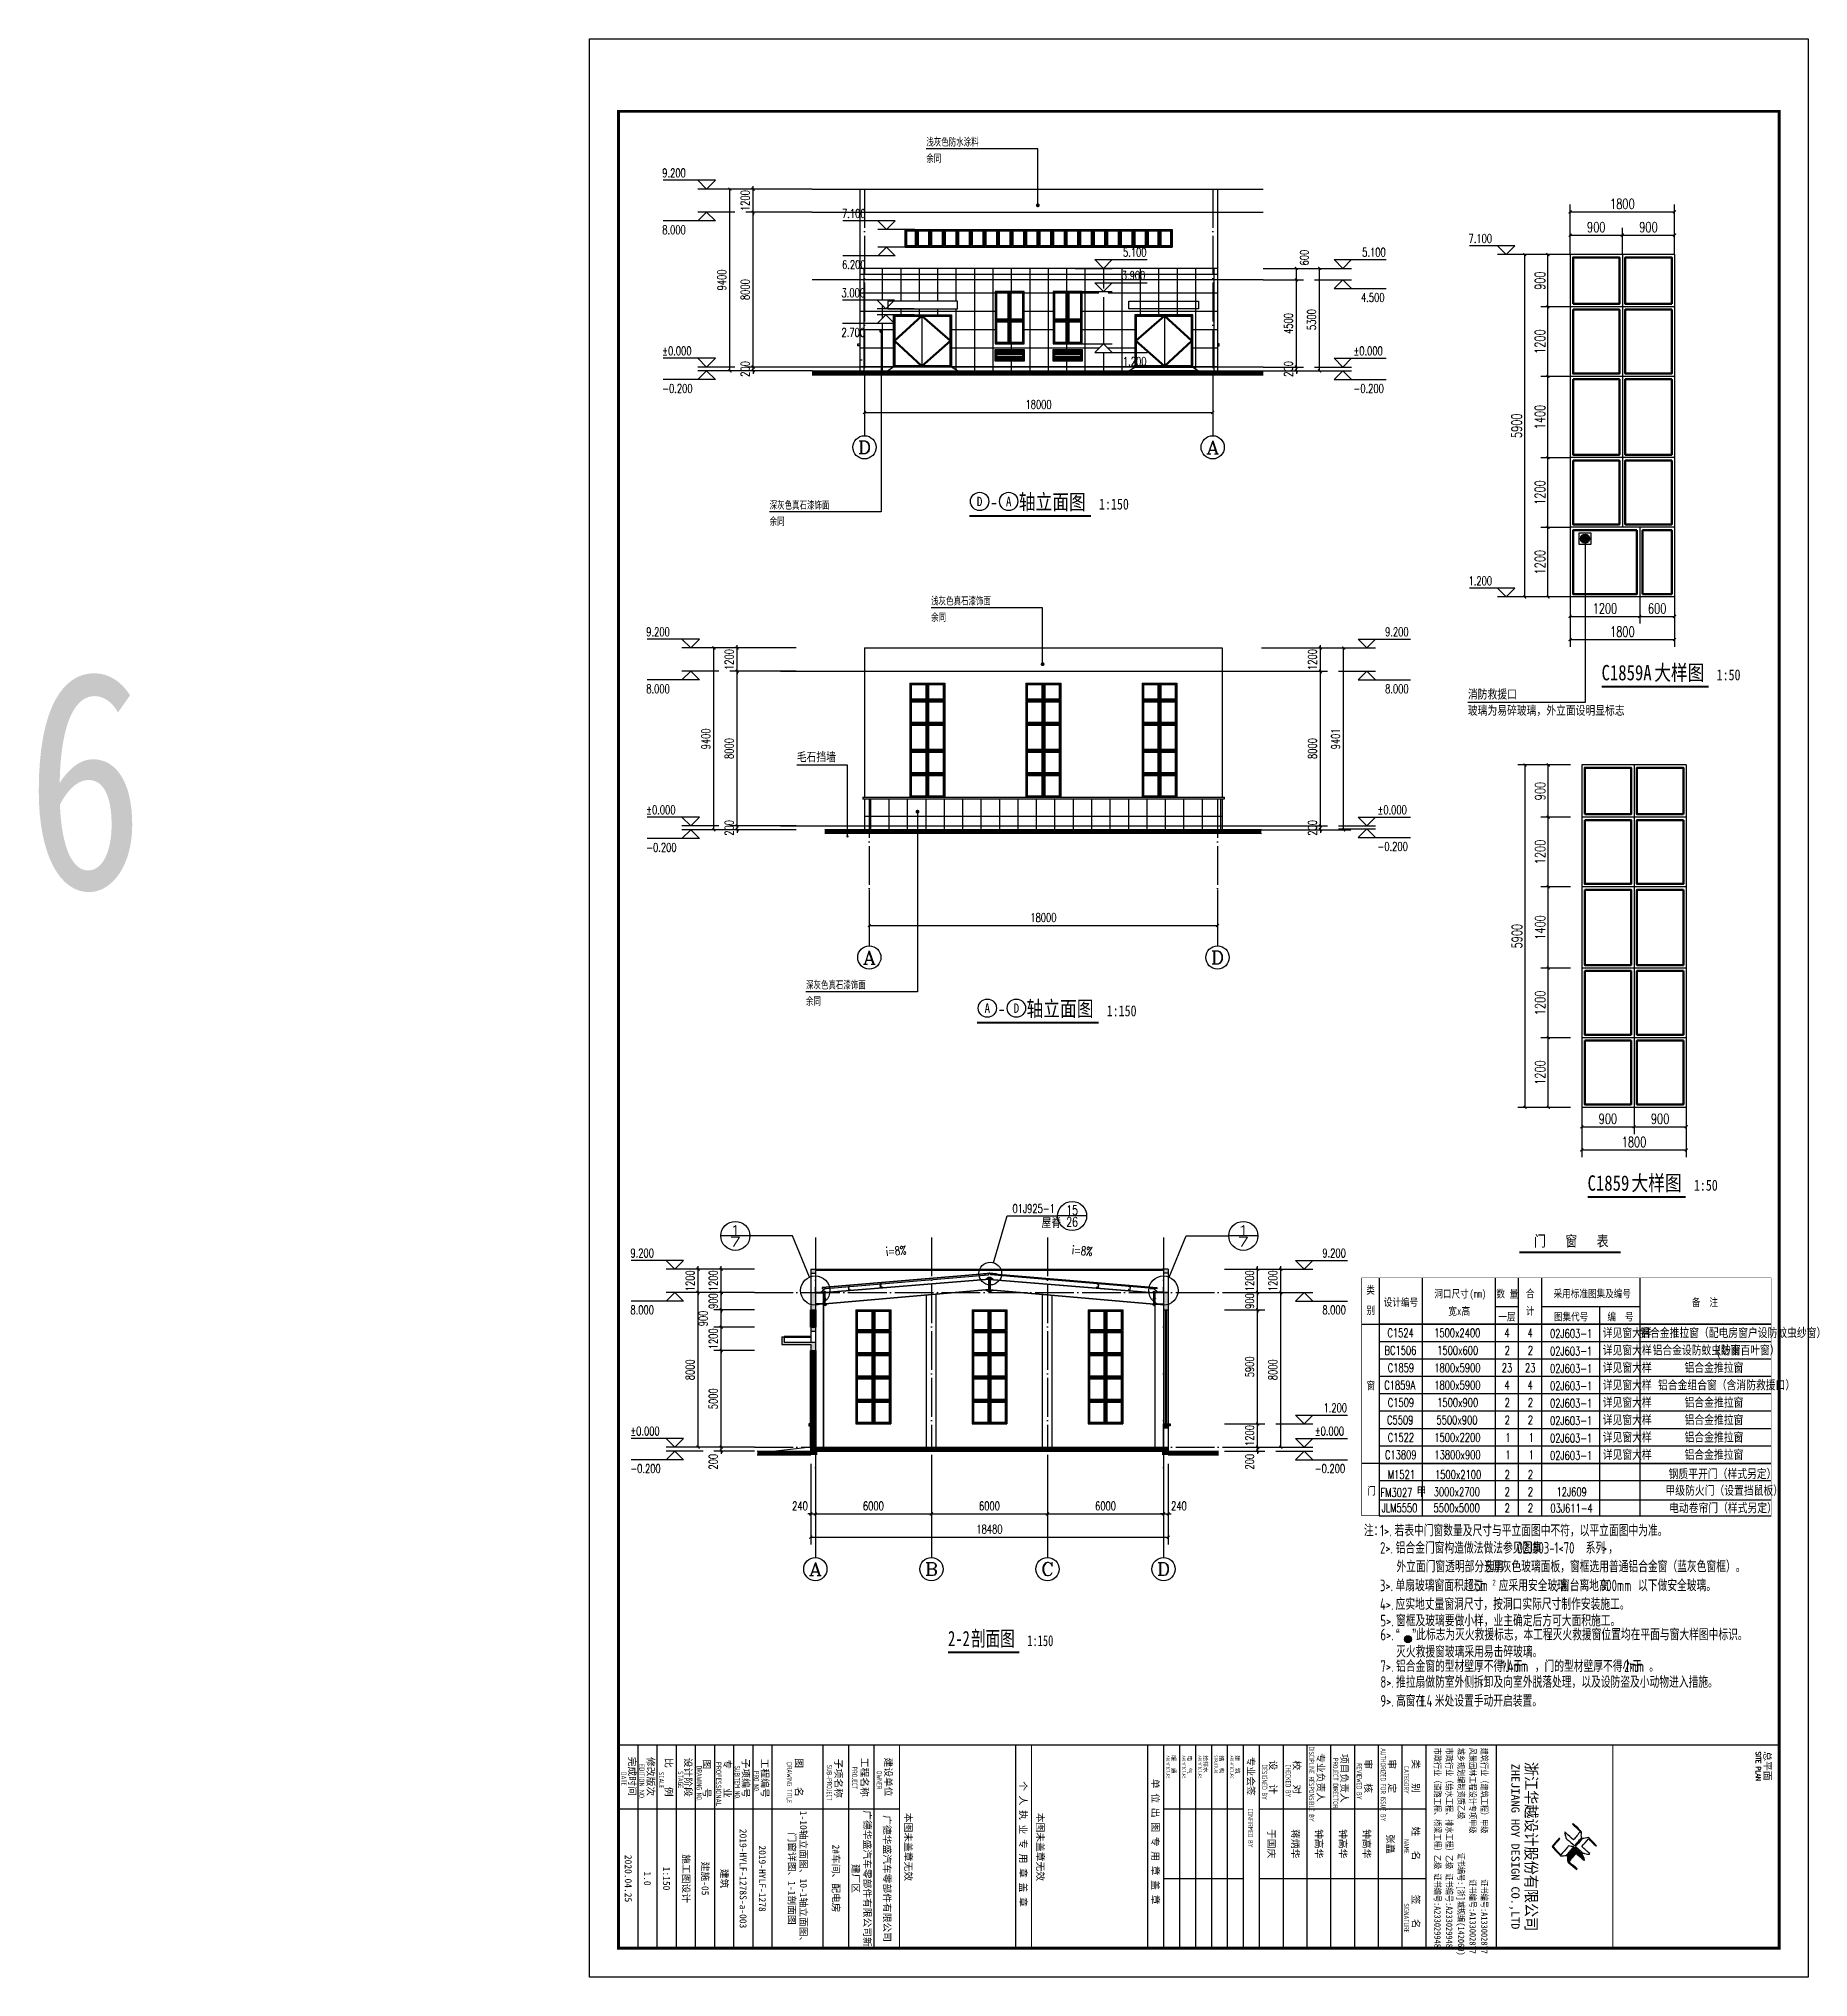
# Model space of a CAD drawing. Header units: millimetres. Extents: x 4279522 to 4437387, y 18981343 to 19528009.
# Drawn here: x 4342642 to 4434112, y 18999120 to 19099320 of the extents above; entities that cross this region are included whole.
import ezdxf
from ezdxf.enums import TextEntityAlignment as Align

# ---------------------------------------------------------------- set-up
doc = ezdxf.new("R2010")
doc.units = ezdxf.units.MM
doc.header["$LTSCALE"] = 1000
doc.header["$MEASUREMENT"] = 0
doc.linetypes.add('DOTE', pattern=[2.42, 2, -0.2, 0.02, -0.2])
doc.layers.get('Defpoints').update_dxf_attribs({"color": 1})
doc.layers.add('0 - 已设计道路边线', color=150, linetype='Continuous', lineweight=50)
for name, color, linetype in [('0 - 梁柱', 3, 'Continuous'), ('0 - 立面线', 7, 'Continuous'), ('0 - 转弯半径', 10, 'Continuous'), ('AXIS_TEXT', 7, 'Continuous'), ('AXIS_外部', 171, 'Continuous'), ('COLUMN', 2, 'Continuous'), ('DIM_ELEV', 3, 'Continuous'), ('DIM_IDEN', 171, 'Continuous'), ('DIM_LEAD', 145, 'Continuous'), ('DIM_SYMB', 165, 'Continuous'), ('DOTE', 250, 'DOTE'), ('PUB_DIM', 161, 'Continuous'), ('PUB_TEXT', 7, 'Continuous'), ('PUB_TITLE', 4, 'Continuous'), ('S_WALL', 11, 'Continuous'), ('TK', 4, 'Continuous'), ('WALL', 9, 'Continuous'), ('WALL-PARAPET', 6, 'Continuous'), ('WINDOW', 140, 'Continuous'), ('彩板', 4, 'Continuous'), ('梁柱', 3, 'Continuous'), ('真石漆分割', 251, 'Continuous'), ('立面线条', 7, 'Continuous'), ('立面门窗', 144, 'Continuous'), ('门', 6, 'Continuous')]:
    doc.layers.add(name, color=color, linetype=linetype)
doc.styles.add('-宋体', font='', dxfattribs={"width": 0.8})
doc.styles.add('_TCH_AXIS', font='COMPLEX', dxfattribs={"bigfont": 'GBCBIG'})
doc.styles.add('_TCH_DIM', font='SIMPLEX', dxfattribs={"bigfont": 'GBCBIG'})
doc.styles.add('_TCH_DIM_T3', font='SIMPLEX', dxfattribs={"width": 0.705882, "bigfont": 'GBCBIG'})
doc.styles.add('_TCH_LABEL', font='COMPLEX', dxfattribs={"bigfont": 'GBCBIG'})
doc.styles.add('COMPLEX', font='COMPLEX')
doc.styles.add('HT', font='simhei.ttf', dxfattribs={"width": 0.7})
doc.styles.add('ROMANS', font='romans', dxfattribs={"width": 0.65, "height": 231.275})
doc.styles.add('TSSD_REIN', font='tssdeng.shx', dxfattribs={"width": 0.7, "bigfont": 'tssdchn.shx'})
doc.styles.add('YAYA', font='', dxfattribs={"width": 0.8, "height": 1})
doc.styles.add('图签宋体', font='', dxfattribs={"height": 300})
doc.styles.add('图签黑体', font='simhei.ttf', dxfattribs={"height": 550})
doc.styles.add('宋', font='', dxfattribs={"width": 0.8})
doc.styles.add('设计说明', font='tssdeng.shx', dxfattribs={"width": 0.7, "bigfont": 'tssdchn.shx'})
doc.styles.add('黑体', font='simhei.ttf', dxfattribs={"width": 0.8})
doc.styles.get('-宋体').set_extended_font_data('SimSun')
doc.styles.get('YAYA').set_extended_font_data('SimSun')
doc.styles.get('图签宋体').set_extended_font_data('NSimSun')
doc.styles.get('宋').set_extended_font_data('SimSun')
doc.dimstyles.new('_TCH_ARCH&&150', dxfattribs={"dimtxt": 446.25, "dimasz": 150, "dimexe": 375, "dimexo": 450, "dimgap": 189.375, "dimtad": 1, "dimdec": 0, "dimzin": 0, "dimdsep": 46, "dimtxsty": '_TCH_DIM_T3', "dimblk": 'ARCHTICK', "dimcen": 0.09, "dimclrt": 7, "dimazin": 2, "dimtfac": 1, "dimtdec": 0, "dimtix": 1, "dimtmove": 2, "dimatfit": 3, "dimfxl": 0, "dimtolj": 1, "dimtzin": 0, "dimarcsym": 0})
doc.dimstyles.new('_TCH_ARCH&&50', dxfattribs={"dimtxt": 175, "dimasz": 50, "dimexe": 125, "dimexo": 150, "dimgap": 50, "dimtad": 1, "dimdec": 0, "dimzin": 0, "dimdsep": 46, "dimtxsty": '_TCH_DIM_T3', "dimblk": 'ARCHTICK', "dimcen": 0.09, "dimclrt": 7, "dimazin": 2, "dimtfac": 1, "dimtdec": 0, "dimtix": 1, "dimtmove": 2, "dimatfit": 3, "dimfxl": 0, "dimtolj": 1, "dimtzin": 0, "dimarcsym": 0})
pattern_1 = [(0, (0, 0), (0, 952.5), []), (90, (0, 0), (-952.5, 6e-14), [])]

msp = doc.modelspace()

# ---------------------------------------------------------------- texts
at = {"layer": 'PUB_TEXT'}
for s, height, style, width, p in [('浅灰色防水涂料', 394.3, 'HT', 0.7, (4388521.9, 19093792.3)), ('余同', 394.3, 'HT', 0.7, (4388521.9, 19092945.7)), ('9.200', 446.25, '_TCH_DIM', 0.705882, (4374872.9, 19092160.8)), ('7.100', 446.25, '_TCH_DIM', 0.705882, (4384167.1, 19090060.8)), ('8.000', 446.25, '_TCH_DIM', 0.705882, (4374872.9, 19089220.8)), ('5.100', 446.25, '_TCH_DIM', 0.705882, (4398688.4, 19088060.8)), ('5.100', 446.25, '_TCH_DIM', 0.705882, (4411055.8, 19088060.8)), ('6.200', 446.25, '_TCH_DIM', 0.705882, (4384167.1, 19087420.8)), ('3.900', 446.25, '_TCH_DIM', 0.705882, (4398628.4, 19086860.8)), ('3.000', 446.25, '_TCH_DIM', 0.705882, (4384140.1, 19085960.8)), ('4.500', 446.25, '_TCH_DIM', 0.705882, (4410995.8, 19085720.8)), ('2.700', 446.25, '_TCH_DIM', 0.705882, (4384140.1, 19083920.8)), ('%%P0.000', 446.25, '_TCH_DIM', 0.705882, (4374872.9, 19082960.8)), ('%%P0.000', 446.25, '_TCH_DIM', 0.705882, (4410605.8, 19082960.8)), ('1.200', 446.25, '_TCH_DIM', 0.705882, (4398688.4, 19082420.8)), ('-0.200', 446.25, '_TCH_DIM', 0.705882, (4374872.9, 19081020.8)), ('-0.200', 446.25, '_TCH_DIM', 0.705882, (4410605.8, 19081020.8)), ('深灰色真石漆饰面', 394.3, 'HT', 0.7, (4380424.3, 19075022.5)), ('-', 793, 'YAYA', 0.8, (4391801.9, 19074984.6)), ('轴立面图', 793.04, 'YAYA', 0.8, (4393305.6, 19074984.6)), ('1:150', 566.46, 'YAYA', 0.8, (4397451.5, 19074984.6)), ('余同', 394.3, 'HT', 0.7, (4380424.3, 19074182.5)), ('浅灰色真石漆饰面', 394.3, 'HT', 0.7, (4388770.9, 19070070.1)), ('余同', 394.3, 'HT', 0.7, (4388770.9, 19069223.5)), ('9.200', 446.25, '_TCH_DIM', 0.705882, (4374046, 19068438.6)), ('9.200', 446.25, '_TCH_DIM', 0.705882, (4412238.6, 19068438.6)), ('6', 11265.8, '黑体', 0.8, (4341967.5, 19055395.3)), ('8.000', 446.25, '_TCH_DIM', 0.705882, (4374046, 19065498.6)), ('8.000', 446.25, '_TCH_DIM', 0.705882, (4412238.6, 19065498.6)), ('%%P0.000', 446.25, '_TCH_DIM', 0.705882, (4374046, 19059238.6)), ('%%P0.000', 446.25, '_TCH_DIM', 0.705882, (4411848.6, 19059238.6)), ('-0.200', 446.25, '_TCH_DIM', 0.705882, (4374046, 19057298.6)), ('-0.200', 446.25, '_TCH_DIM', 0.705882, (4411848.6, 19057348.6)), ('深灰色真石漆饰面', 394.3, 'HT', 0.7, (4382302.9, 19050220.8)), ('余同', 394.3, 'HT', 0.7, (4382302.9, 19049380.8)), ('-', 793, 'YAYA', 0.8, (4392200.4, 19048791.4)), ('轴立面图', 793.04, 'YAYA', 0.8, (4393704.1, 19048791.4)), ('1:150', 566.46, 'YAYA', 0.8, (4397850, 19048791.4)), ('01J925-1', 446.25, '_TCH_LABEL', 0.705882, (4392978.1, 19038627.4)), ('9.200', 446.25, '_TCH_DIM', 0.705882, (4373226.4, 19036328.3)), ('9.200', 446.25, '_TCH_DIM', 0.705882, (4408995.9, 19036328.3)), ('类', 396.5, 'YAYA', 0.8, (4411265.5, 19034446.2)), ('设计编号', 396.52, 'YAYA', 0.8, (4412168, 19033809.9)), ('洞口尺寸', 396.52, 'YAYA', 0.8, (4414786.1, 19034248.7)), ('(mm)', 396.52, 'YAYA', 0.8, (4416600.8, 19034248.7)), ('数', 396.5, 'YAYA', 0.8, (4417992, 19034248.7)), ('量', 396.5, 'YAYA', 0.8, (4418672.5, 19034248.7)), ('合', 396.5, 'YAYA', 0.8, (4419516.4, 19034259.9)), ('采用标准图集及编号', 396.52, 'YAYA', 0.8, (4420949.1, 19034259.9)), ('备', 396.5, 'YAYA', 0.8, (4428097, 19033809.9)), ('注', 396.5, 'YAYA', 0.8, (4429004.3, 19033809.9)), ('8.000', 446.25, '_TCH_DIM', 0.705882, (4373226.4, 19033388.3)), ('8.000', 446.25, '_TCH_DIM', 0.705882, (4408995.9, 19033388.3)), ('别', 396.5, 'YAYA', 0.8, (4411277.1, 19033396.2)), ('宽', 396.5, 'YAYA', 0.8, (4415506.5, 19033348.7)), ('x', 396.5, 'YAYA', 0.8, (4415960.2, 19033348.7)), ('高', 396.5, 'YAYA', 0.8, (4416187, 19033348.7)), ('一层', 396.52, 'YAYA', 0.8, (4418095.8, 19033059.9)), ('计', 396.5, 'YAYA', 0.8, (4419515.5, 19033359.9)), ('图集代号', 396.52, 'YAYA', 0.8, (4420961.6, 19033059.9)), ('编', 396.5, 'YAYA', 0.8, (4423729.9, 19033059.9)), ('号', 396.5, 'YAYA', 0.8, (4424637.3, 19033059.9)), ('C1524', 446.25, '_TCH_LABEL', 0.705882, (4412358.8, 19032199.3)), ('1500x2400', 446.25, '_TCH_LABEL', 0.705882, (4414773.8, 19032199.3)), ('4', 446.2, '_TCH_LABEL', 0.705882, (4418403.8, 19032199.3)), ('4', 446.2, '_TCH_LABEL', 0.705882, (4419603.8, 19032199.3)), ('02J603-1', 446.25, '_TCH_LABEL', 0.705882, (4420762.7, 19032166.4)), ('BC1506', 446.25, '_TCH_LABEL', 0.705882, (4412208.8, 19031299.3)), ('1500x600', 446.25, '_TCH_LABEL', 0.705882, (4414931.3, 19031299.3)), ('2', 446.2, '_TCH_LABEL', 0.705882, (4418418.8, 19031299.3)), ('2', 446.2, '_TCH_LABEL', 0.705882, (4419618.8, 19031299.3)), ('02J603-1', 446.25, '_TCH_LABEL', 0.705882, (4420762.7, 19031266.4)), ('(', 446.2, '_TCH_LABEL', 0.705882, (4429383.2, 19031259.9)), ('C1859', 446.25, '_TCH_LABEL', 0.705882, (4412373.8, 19030399.3)), ('1800x5900', 446.25, '_TCH_LABEL', 0.705882, (4414781.3, 19030399.3)), ('23', 446.25, '_TCH_LABEL', 0.705882, (4418268.8, 19030399.3)), ('23', 446.25, '_TCH_LABEL', 0.705882, (4419468.8, 19030399.3)), ('02J603-1', 446.25, '_TCH_LABEL', 0.705882, (4420762.7, 19030366.4)), ('窗', 396.5, 'YAYA', 0.8, (4411278.8, 19029506.8)), ('C1859A', 446.25, '_TCH_LABEL', 0.705882, (4412193.8, 19029499.3)), ('C1509', 446.25, '_TCH_LABEL', 0.705882, (4412373.8, 19028599.3)), ('1800x5900', 446.25, '_TCH_LABEL', 0.705882, (4414781.3, 19029499.3)), ('1500x900', 446.25, '_TCH_LABEL', 0.705882, (4414931.3, 19028599.3)), ('4', 446.2, '_TCH_LABEL', 0.705882, (4418403.8, 19029499.3)), ('2', 446.2, '_TCH_LABEL', 0.705882, (4418418.8, 19028599.9)), ('4', 446.2, '_TCH_LABEL', 0.705882, (4419603.8, 19029499.3)), ('2', 446.2, '_TCH_LABEL', 0.705882, (4419618.8, 19028599.9)), ('02J603-1', 446.25, '_TCH_LABEL', 0.705882, (4420762.7, 19029466.4)), ('02J603-1', 446.25, '_TCH_LABEL', 0.705882, (4420762.7, 19028566.4)), ('1.200', 446.25, '_TCH_DIM', 0.705882, (4409055.9, 19028328.3)), ('C5509', 446.25, '_TCH_LABEL', 0.705882, (4412336.3, 19027699.3)), ('5500x900', 446.25, '_TCH_LABEL', 0.705882, (4414893.8, 19027699.3)), ('2', 446.2, '_TCH_LABEL', 0.705882, (4418418.8, 19027699.9)), ('2', 446.2, '_TCH_LABEL', 0.705882, (4419618.8, 19027699.9)), ('02J603-1', 446.25, '_TCH_LABEL', 0.705882, (4420762.7, 19027666.4)), ('%%P0.000', 446.25, '_TCH_DIM', 0.705882, (4373226.4, 19027128.3)), ('%%P0.000', 446.25, '_TCH_DIM', 0.705882, (4408605.9, 19027128.3)), ('C1522', 446.25, '_TCH_LABEL', 0.705882, (4412373.8, 19026799.3)), ('1500x2200', 446.25, '_TCH_LABEL', 0.705882, (4414781.3, 19026799.3)), ('1', 446.2, '_TCH_LABEL', 0.705882, (4418456.3, 19026799.3)), ('1', 446.2, '_TCH_LABEL', 0.705882, (4419656.3, 19026799.3)), ('02J603-1', 446.25, '_TCH_LABEL', 0.705882, (4420762.7, 19026766.4)), ('C13809', 446.25, '_TCH_LABEL', 0.705882, (4412231.3, 19025899.3)), ('13800x900', 446.25, '_TCH_LABEL', 0.705882, (4414788.8, 19025899.3)), ('1', 446.2, '_TCH_LABEL', 0.705882, (4418456.3, 19025899.3)), ('1', 446.2, '_TCH_LABEL', 0.705882, (4419656.3, 19025899.3)), ('02J603-1', 446.25, '_TCH_LABEL', 0.705882, (4420762.7, 19025866.4)), ('-0.200', 446.25, '_TCH_DIM', 0.705882, (4373226.4, 19025188.3)), ('-0.200', 446.25, '_TCH_DIM', 0.705882, (4408605.9, 19025188.3)), ('M1521', 446.25, '_TCH_LABEL', 0.705882, (4412381.3, 19024879.5)), ('1500x2100', 446.25, '_TCH_LABEL', 0.705882, (4414818.8, 19024879.5)), ('2', 446.2, '_TCH_LABEL', 0.705882, (4418418.8, 19024879.5)), ('2', 446.2, '_TCH_LABEL', 0.705882, (4419618.8, 19024879.5)), ('门', 396.5, 'YAYA', 0.8, (4411307.2, 19024062.8)), ('FM3027', 446.25, '_TCH_LABEL', 0.705882, (4412004.3, 19023950.8)), ('3000x2700', 446.25, '_TCH_LABEL', 0.705882, (4414751.3, 19023990.1)), ('2', 446.2, '_TCH_LABEL', 0.705882, (4418418.8, 19023990.1)), ('2', 446.2, '_TCH_LABEL', 0.705882, (4419618.8, 19023990.1)), ('12J609', 446.25, '_TCH_LABEL', 0.705882, (4421100.2, 19023980.1)), ('JLM5550', 446.25, '_TCH_LABEL', 0.705882, (4412058.8, 19023154.5)), ('5500x5000', 446.25, '_TCH_LABEL', 0.705882, (4414743.8, 19023154.5)), ('2', 446.2, '_TCH_LABEL', 0.705882, (4418418.8, 19023154.5)), ('2', 446.2, '_TCH_LABEL', 0.705882, (4419618.8, 19023154.5)), ('03J611-4', 446.25, '_TCH_LABEL', 0.705882, (4420785.2, 19023144.4)), ('注：', 600, '设计说明', 0.7, (4411140.1, 19021911)), ('1>.', 600, '设计说明', 0.7, (4411980.1, 19021911)), ('若表中门窗数量及尺寸与平立面图中不符，以平立面图中为准。', 600, '设计说明', 0.7, (4412723.2, 19021911)), ('2>.', 600, '设计说明', 0.7, (4411979.3, 19021014.1)), ('铝合金门窗构造做法做法参见图集', 600, '设计说明', 0.7, (4412787, 19021014.1)), ('02J603-1<70', 600, '设计说明', 0.7, (4419087, 19021014.1)), ('系列', 600, '设计说明', 0.7, (4422608.6, 19021014.1)), ('>', 600, '设计说明', 0.7, (4423448.6, 19021014.1)), ('，', 600, '设计说明', 0.7, (4423771.6, 19021014.1)), ('外立面门窗透明部分选用', 600, '设计说明', 0.7, (4412821.3, 19020049.2)), ('5', 600, '设计说明', 0.7, (4417441.3, 19020049.2)), ('厚灰色玻璃面板，窗框选用普通铝合金窗（蓝灰色窗框）。', 600, '设计说明', 0.7, (4417764.4, 19020049.2)), ('3>.', 600, '设计说明', 0.7, (4411971.9, 19019070.5)), ('单扇玻璃窗面积超过', 600, '设计说明', 0.7, (4412779.6, 19019070.5)), ('1.5m', 600, '设计说明', 0.7, (4416559.6, 19019070.5)), ('2', 300, '设计说明', 0.7, (4417787.3, 19019370.5)), ('应采用安全玻璃', 600, '设计说明', 0.7, (4418112, 19019070.5)), (';', 600, '设计说明', 0.7, (4421052, 19019070.5)), ('窗台离地高', 600, '设计说明', 0.7, (4421278.1, 19019070.5)), ('900mm', 600, '设计说明', 0.7, (4423378.1, 19019070.5)), ('以下做安全玻璃。', 600, '设计说明', 0.7, (4425316.6, 19019070.5)), ('4>.', 600, '设计说明', 0.7, (4411973.6, 19018105.6)), ('应实地丈量窗洞尺寸，按洞口实际尺寸制作安装施工。', 600, '设计说明', 0.7, (4412781.3, 19018105.6)), ('2-2', 788.61, 'HT', 0.7, (4389644.3, 19016235.7)), ('剖面图', 788.61, 'HT', 0.7, (4390835.2, 19016235.7)), ('5>.', 600, '设计说明', 0.7, (4411996.7, 19017253.6)), ('6>.', 600, '设计说明', 0.7, (4411996.7, 19016532.1)), ('“', 600, '设计说明', 0.7, (4412804.4, 19016532.1)), ('窗框及玻璃要做小样，业主确定后方可大面积施工。', 600, '设计说明', 0.7, (4412804.4, 19017253.6)), ('”此标志为灭火救援标志，本工程灭火救援窗位置均在平面与窗大样图中标识。', 600, '设计说明', 0.7, (4413647.7, 19016532.1)), ('1:150', 563.29, 'HT', 0.7, (4393744.6, 19016235.7)), ('灭火救援窗玻璃采用易击碎玻璃。', 600, '设计说明', 0.7, (4412808.6, 19015644.9)), ('7>.', 600, '设计说明', 0.7, (4411996.7, 19014899.2)), ('铝合金窗的型材壁厚不得小于', 600, '设计说明', 0.7, (4412804.4, 19014899.2)), ('1.4mm', 600, '设计说明', 0.7, (4418264.4, 19014899.2)), ('，门的型材壁厚不得小于', 600, '设计说明', 0.7, (4419976.7, 19014899.2)), ('2mm', 600, '设计说明', 0.7, (4424596.7, 19014899.2)), ('。', 600, '设计说明', 0.7, (4425889, 19014899.2)), ('8>.', 600, '设计说明', 0.7, (4411996.7, 19014079.1)), ('推拉扇做防室外侧拆卸及向室外脱落处理，以及设防盗及小动物进入措施。', 600, '设计说明', 0.7, (4412804.4, 19014079.1)), ('9>.', 600, '设计说明', 0.7, (4411996.7, 19013104)), ('高窗在', 600, '设计说明', 0.7, (4412804.4, 19013104)), ('1.4', 600, '设计说明', 0.7, (4414064.4, 19013104)), ('米处设置手动开启装置。', 600, '设计说明', 0.7, (4414807.4, 19013104))]:
    msp.add_text(s, height=height, dxfattribs=dict(at, style=style, width=width)).set_placement(p)
for s, height, style, width, p, p2 in [('D', 486.4, 'YAYA', 1.046784, (4391131.3, 19075161.4), (4391422.6, 19075161.4)), ('A', 489.4, 'YAYA', 1.022857, (4392637.4, 19075159.9), (4392923.8, 19075159.9)), ('A', 489.4, 'YAYA', 1.022857, (4391532.2, 19048966.7), (4391818.6, 19048966.7)), ('D', 486.4, 'YAYA', 1.046784, (4393033.4, 19048968.2), (4393324.7, 19048968.2)), ('15', 482.99, '_TCH_LABEL', 0.905172, (4395758.7, 19038530.2), (4396362.5, 19038530.2)), ('26', 482.99, '_TCH_LABEL', 0.772059, (4395758.7, 19037926.5), (4396362.5, 19037926.5)), ('7', 483, '_TCH_LABEL', 1.875, (4378349.1, 19036895.8), (4378952.8, 19036895.8)), ('1', 483, '_TCH_LABEL', 2.916667, (4378349.1, 19037499.5), (4378952.8, 19037499.5)), ('7', 483, '_TCH_LABEL', 1.875, (4404607.1, 19036895.8), (4405210.9, 19036895.8)), ('1', 483, '_TCH_LABEL', 2.916667, (4404607.1, 19037499.5), (4405210.9, 19037499.5))]:
    msp.add_text(s, height=height, dxfattribs=dict(at, style=style, width=width)).set_placement(p, p2, align=Align.FIT)
for s, height, style, p in [('毛石挡墙', 506.38, '_TCH_DIM', (4381825.9, 19061925)), ('屋脊', 506.38, '_TCH_LABEL', (4394477.3, 19037843.2)), ('详见窗大样', 506.38, '_TCH_LABEL', (4423488.5, 19032159.9)), ('铝合金推拉窗（配电房窗户设防蚊虫纱窗）', 506.383, '_TCH_LABEL', (4425425.1, 19032159.9)), ('详见窗大样', 506.38, '_TCH_LABEL', (4423488.5, 19031259.9)), ('铝合金设防蚊虫纱窗', 506.38, '_TCH_LABEL', (4426065.7, 19031259.9)), ('防雨百叶窗）', 506.38, '_TCH_LABEL', (4429593.2, 19031259.9)), ('详见窗大样', 506.38, '_TCH_LABEL', (4423488.5, 19030359.9)), ('详见窗大样', 506.38, '_TCH_LABEL', (4423488.5, 19029459.9)), ('铝合金组合窗（含消防救援口）', 506.383, '_TCH_LABEL', (4426346.6, 19029459.9)), ('铝合金推拉窗', 506.38, '_TCH_LABEL', (4427719.7, 19030359.9)), ('详见窗大样', 506.38, '_TCH_LABEL', (4423488.5, 19028559.9)), ('铝合金推拉窗', 506.38, '_TCH_LABEL', (4427719.7, 19028559.9)), ('详见窗大样', 506.38, '_TCH_LABEL', (4423488.5, 19027659.9)), ('铝合金推拉窗', 506.38, '_TCH_LABEL', (4427719.7, 19027659.9)), ('详见窗大样', 506.38, '_TCH_LABEL', (4423488.5, 19026759.9)), ('铝合金推拉窗', 506.38, '_TCH_LABEL', (4427719.7, 19026759.9)), ('详见窗大样', 506.38, '_TCH_LABEL', (4423488.5, 19025859.9)), ('铝合金推拉窗', 506.38, '_TCH_LABEL', (4427719.7, 19025859.9)), ('钢质平开门（样式另定）', 506.383, '_TCH_LABEL', (4426896.7, 19024867.5)), ('甲', 506.4, '_TCH_LABEL', (4413864.3, 19023950.8)), ('甲级防火门（设置挡鼠板）', 506.383, '_TCH_LABEL', (4426732, 19024006.9)), ('电动卷帘门（样式另定）', 506.383, '_TCH_LABEL', (4426919.1, 19023106.7))]:
    msp.add_text(s, height=height, dxfattribs=dict(at, style=style)).set_placement(p)
at = {"layer": 'PUB_TEXT', "color": 4, "style": '黑体', "width": 0.8}
for s, p in [('门', (4419937, 19036896.6)), ('窗', (4421557.3, 19036896.6)), ('表', (4423177.5, 19036896.6))]:
    msp.add_text(s, height=563.3, dxfattribs=at).set_placement(p)
at = {"layer": 'PUB_TEXT', "style": '_TCH_DIM', "width": 0.705882}
for rotation, p in [(4.803384, (4386454.5, 19036402)), (355.196616, (4396041.5, 19036492.5))]:
    msp.add_text('i=8%', height=446.25, rotation=rotation, dxfattribs=at).set_placement(p)

# ---------------------------------------------------------------- blocks, each defined once
blk = doc.blocks.new('45654')
at = {"layer": '0 - 已设计道路边线', "ltscale": 0.01}
for points in [[(4404592, 19331977), (4405392, 19331977), (4405392, 19332777), (4404592, 19332777)], [(4406292, 19331977), (4405492, 19331977), (4405492, 19332777), (4406292, 19332777)], [(4404592, 19331877), (4405392, 19331877), (4405392, 19330777), (4404592, 19330777)], [(4406292, 19331877), (4405492, 19331877), (4405492, 19330777), (4406292, 19330777)], [(4404592, 19330677), (4405392, 19330677), (4405392, 19329377), (4404592, 19329377)], [(4406292, 19330677), (4405492, 19330677), (4405492, 19329377), (4406292, 19329377)], [(4404592, 19329277), (4405392, 19329277), (4405392, 19328177), (4404592, 19328177)], [(4406292, 19329277), (4405492, 19329277), (4405492, 19328177), (4406292, 19328177)], [(4404592, 19328077), (4405392, 19328077), (4405392, 19326977), (4404592, 19326977)], [(4406292, 19328077), (4405492, 19328077), (4405492, 19326977), (4406292, 19326977)]]:
    blk.add_lwpolyline(points, close=True, dxfattribs=at)
at = {"layer": '0 - 转弯半径', "color": 0}
for p, q in [((4404542, 19332827), (4404542, 19326927)), ((4404542, 19332827), (4406342, 19332827)), ((4405442, 19332827), (4405442, 19326927)), ((4406342, 19332827), (4406342, 19326927)), ((4404542, 19331927), (4406342, 19331927)), ((4404542, 19330727), (4406342, 19330727)), ((4404542, 19329327), (4406342, 19329327)), ((4404542, 19328127), (4406342, 19328127)), ((4404542, 19326927), (4406342, 19326927))]:
    blk.add_line(p, q, dxfattribs=at)
blk = doc.blocks.new('A$C6EE6551E')
at = {"layer": 'COLUMN'}
blk.add_hatch(color=256, dxfattribs=at).paths.add_polyline_path([(5, 195), (75, 200), (77, 175), (82, 175), (80, 205), (0, 200), (13, 0), (93, 5), (91, 35), (86, 35), (88, 10), (18, 5)])
blk.add_lwpolyline([(93, 5), (13, 0), (0, 200), (80, 205), (82, 175), (77, 175), (75, 200), (5, 195), (18, 5), (88, 10), (86, 35), (91, 35)], close=True, dxfattribs=at)
blk = doc.blocks.new('A$C053D6479')
at = {"layer": 'PUB_TITLE'}
h = blk.add_hatch(color=256, dxfattribs=at)
h.dxf.hatch_style = 1
edge = h.paths.add_edge_path()
edge.add_spline(control_points=[(1026, 827), (1105, 920), (1188, 1008), (1266, 1102)], knot_values=[13, 13, 13, 13, 14, 14, 14, 14], degree=3, periodic=0)
edge.add_spline(control_points=[(1266, 1102), (1258, 1111), (1249, 1119), (1239, 1116)], knot_values=[12, 12, 12, 12, 13, 13, 13, 13], degree=3, periodic=0)
edge.add_spline(control_points=[(1239, 1116), (1210, 1107), (1179, 1092), (1144, 1077)], knot_values=[11, 11, 11, 11, 12, 12, 12, 12], degree=3, periodic=0)
edge.add_spline(control_points=[(1144, 1077), (1109, 1063), (1069, 1053), (1047, 1038)], knot_values=[10, 10, 10, 10, 11, 11, 11, 11], degree=3, periodic=0)
edge.add_spline(control_points=[(1047, 1038), (1028, 1026), (1007, 992), (991, 972)], knot_values=[9, 9, 9, 9, 10, 10, 10, 10], degree=3, periodic=0)
edge.add_spline(control_points=[(991, 972), (942, 913), (899, 868), (849, 810)], knot_values=[8, 8, 8, 8, 9, 9, 9, 9], degree=3, periodic=0)
edge.add_spline(control_points=[(849, 810), (842, 801), (822, 776), (822, 775)], knot_values=[7, 7, 7, 7, 8, 8, 8, 8], degree=3, periodic=0)
edge.add_spline(control_points=[(822, 775), (823, 771), (848, 752), (859, 744)], knot_values=[6, 6, 6, 6, 7, 7, 7, 7], degree=3, periodic=0)
edge.add_spline(control_points=[(859, 744), (949, 670), (1035, 592), (1122, 521)], knot_values=[5, 5, 5, 5, 6, 6, 6, 6], degree=3, periodic=0)
edge.add_spline(control_points=[(1122, 521), (1153, 527), (1185, 530), (1217, 533)], knot_values=[4, 4, 4, 4, 5, 5, 5, 5], degree=3, periodic=0)
edge.add_spline(control_points=[(1217, 533), (1246, 535), (1293, 532), (1316, 542)], knot_values=[3, 3, 3, 3, 4, 4, 4, 4], degree=3, periodic=0)
edge.add_spline(control_points=[(1316, 542), (1327, 547), (1338, 565), (1349, 579)], knot_values=[2, 2, 2, 2, 3, 3, 3, 3], degree=3, periodic=0)
edge.add_spline(control_points=[(1349, 579), (1423, 670), (1507, 759), (1572, 848)], knot_values=[1, 1, 1, 1, 2, 2, 2, 2], degree=3, periodic=0)
edge.add_spline(control_points=[(1572, 848), (1564, 852), (1561, 861), (1551, 862)], knot_values=[0, 0, 0, 0, 1, 1, 1, 1], degree=3, periodic=0)
edge.add_spline(control_points=[(1551, 862), (1469, 769), (1393, 671), (1310, 579)], knot_values=[15, 15, 15, 15, 16, 16, 16, 16], degree=3, periodic=0)
edge.add_spline(control_points=[(1310, 579), (1216, 662), (1118, 742), (1026, 827)], knot_values=[14, 14, 14, 14, 15, 15, 15, 15], degree=3, periodic=0)
at = {"layer": 'TK'}
for points, knots in [([(1031, 1298), (1066, 1286), (1054, 1262), (1045, 1224), (1036, 1188), (1031, 1158), (1024, 1121), (1020, 1104), (1017, 1085), (1012, 1071), (1004, 1052), (976, 1026), (956, 1003), (906, 946), (866, 899), (814, 839), (806, 829), (789, 806), (787, 806), (777, 804), (728, 856), (719, 864), (651, 922), (580, 978), (514, 1036), (509, 1106), (488, 1176), (479, 1247), (570, 1343), (663, 1436), (758, 1526), (764, 1523), (768, 1518), (774, 1515), (693, 1422), (599, 1343), (520, 1249), (607, 1171), (698, 1096), (789, 1021), (874, 1109), (950, 1206), (1031, 1298)], [0, 0, 0, 0, 1, 1, 1, 2, 2, 2, 3, 3, 3, 4, 4, 4, 5, 5, 5, 6, 6, 6, 7, 7, 7, 8, 8, 8, 9, 9, 9, 10, 10, 10, 11, 11, 11, 12, 12, 12, 13, 13, 13, 14, 14, 14, 14]), ([(555, 949), (624, 891), (699, 833), (760, 773), (689, 691), (614, 604), (539, 517), (529, 505), (516, 487), (506, 482), (492, 475), (469, 472), (452, 467), (416, 456), (383, 448), (342, 438), (323, 433), (297, 422), (293, 440), (291, 452), (313, 470), (322, 480), (400, 566), (477, 652), (553, 736), (460, 815), (366, 894), (270, 970), (183, 883), (101, 791), (16, 703), (-18, 714), (9, 735), (28, 755), (103, 838), (192, 930), (266, 1005), (319, 1009), (387, 1005), (442, 1007), (456, 1008), (472, 1011), (485, 1007), (507, 1000), (534, 967), (555, 949)], [0, 0, 0, 0, 1, 1, 1, 2, 2, 2, 3, 3, 3, 4, 4, 4, 5, 5, 5, 6, 6, 6, 7, 7, 7, 8, 8, 8, 9, 9, 9, 10, 10, 10, 11, 11, 11, 12, 12, 12, 13, 13, 13, 14, 14, 14, 15, 15, 15, 15]), ([(1097, 490), (1100, 425), (1106, 361), (1107, 294), (1018, 207), (925, 121), (830, 33), (818, 21), (800, 0), (787, 0), (768, -1), (725, 49), (712, 60), (662, 103), (616, 143), (568, 186), (545, 207), (518, 224), (499, 250), (501, 259), (511, 261), (516, 267), (609, 192), (696, 111), (785, 33), (883, 118), (977, 208), (1070, 298), (992, 373), (892, 456), (803, 534), (791, 544), (768, 561), (766, 569), (761, 588), (776, 634), (780, 655), (785, 690), (788, 721), (795, 746), (897, 661), (998, 576), (1097, 490)], [0, 0, 0, 0, 1, 1, 1, 2, 2, 2, 3, 3, 3, 4, 4, 4, 5, 5, 5, 6, 6, 6, 7, 7, 7, 8, 8, 8, 9, 9, 9, 10, 10, 10, 11, 11, 11, 12, 12, 12, 13, 13, 13, 14, 14, 14, 14]), ([(1551, 862), (1561, 861), (1564, 852), (1572, 848), (1507, 759), (1423, 670), (1349, 579), (1338, 565), (1327, 547), (1316, 542), (1293, 532), (1246, 535), (1217, 533), (1185, 530), (1153, 527), (1122, 521), (1035, 592), (949, 670), (859, 744), (848, 752), (823, 771), (822, 775), (822, 776), (842, 801), (849, 810), (899, 868), (942, 913), (991, 972), (1007, 992), (1028, 1026), (1047, 1038), (1069, 1053), (1109, 1063), (1144, 1077), (1179, 1092), (1210, 1107), (1239, 1116), (1249, 1119), (1258, 1111), (1266, 1102), (1188, 1008), (1105, 920), (1026, 827), (1118, 742), (1216, 662), (1310, 579), (1393, 671), (1469, 769), (1551, 862)], [0, 0, 0, 0, 1, 1, 1, 2, 2, 2, 3, 3, 3, 4, 4, 4, 5, 5, 5, 6, 6, 6, 7, 7, 7, 8, 8, 8, 9, 9, 9, 10, 10, 10, 11, 11, 11, 12, 12, 12, 13, 13, 13, 14, 14, 14, 15, 15, 15, 16, 16, 16, 16])]:
    blk.add_open_spline(points, degree=3, knots=knots, dxfattribs=at)
blk = doc.blocks.new('GeYuanFrame_37412804', base_point=(18.76, 4.34))
at = {"layer": 'PUB_TITLE'}
for points in [[(628.76, 235.14), (628.76, 292.54)], [(652.76, 235.14), (652.76, 292.54)], [(628.76, 202.14), (628.76, 229.64)], [(652.76, 202.14), (652.76, 229.64)], [(628.76, 14.34), (628.76, 111.14)]]:
    blk.add_lwpolyline(points, dxfattribs=at)
at = {"layer": 'TK'}
for p, q in [((43.76, 414.34), (676.76, 414.34)), ((606.76, 316.74), (676.76, 316.74)), ((606.76, 284.34), (676.76, 284.34)), ((606.76, 276.14), (676.76, 276.14)), ((606.76, 267.94), (676.76, 267.94)), ((606.76, 259.74), (676.76, 259.74)), ((606.76, 251.54), (676.76, 251.54)), ((606.76, 243.34), (676.76, 243.34)), ((606.76, 235.14), (676.76, 235.14)), ((606.76, 235.14), (676.76, 235.14)), ((606.76, 102.34), (676.76, 102.34)), ((606.76, 93.54), (676.76, 93.54)), ((606.76, 84.74), (628.76, 84.74)), ((606.76, 84.74), (676.76, 84.74)), ((606.76, 67.18), (676.76, 67.18)), ((606.76, 67.14), (676.76, 67.14)), ((606.76, 60.58), (676.76, 60.58)), ((606.76, 53.98), (676.76, 53.98)), ((606.76, 47.38), (676.76, 47.38)), ((606.76, 40.78), (676.76, 40.78)), ((606.76, 34.18), (676.76, 34.18)), ((606.76, 27.58), (676.76, 27.58)), ((606.76, 20.98), (676.76, 20.98)), ((606.76, 14.34), (676.76, 14.34))]:
    blk.add_line(p, q, dxfattribs=at)
for points in [[(18.76, 424.34), (686.76, 424.34), (686.76, 4.34), (18.76, 4.34), (18.76, 424.34)], [(606.76, 292.54), (676.76, 292.54)], [(606.76, 235.14), (676.76, 235.14)], [(606.76, 229.64), (676.76, 229.64)], [(606.76, 224.14), (676.76, 224.14)], [(606.76, 218.64), (676.76, 218.64)], [(606.76, 213.14), (676.76, 213.14)], [(606.76, 207.64), (676.76, 207.64)], [(606.76, 202.14), (676.76, 202.14)], [(606.76, 196.64), (676.76, 196.64)], [(606.76, 151.14), (676.76, 151.14)]]:
    blk.add_lwpolyline(points, dxfattribs=at)
at = {"layer": 'TK', "const_width": 1}
blk.add_lwpolyline([(676.76, 414.34), (43.76, 414.34), (43.76, 14.34), (676.76, 14.34)], close=True, dxfattribs=at)
at = {"layer": 'TK'}
for points, const_width in [([(606.76, 414.34), (606.76, 14.34)], 0.4), ([(606.76, 356.95), (676.76, 356.95)], 0.35), ([(606.76, 292.54), (676.76, 292.54)], 0.35), ([(606.76, 292.54), (676.76, 292.54)], 0.35), ([(606.76, 235.14), (676.76, 235.14)], 0.35), ([(606.76, 202.14), (676.76, 202.14)], 0.35), ([(606.76, 156.64), (676.76, 156.64)], 0.35), ([(606.76, 111.14), (676.76, 111.14)], 0.35), ([(606.76, 67.18), (676.76, 67.18)], 0.35)]:
    blk.add_lwpolyline(points, dxfattribs=dict(at, const_width=const_width))
at = {"layer": 'PUB_TITLE', "xscale": 0.01000000000021828, "yscale": 0.01000000000021828, "zscale": 0.01}
blk.add_blockref('A$C053D6479', (633.86, 336.08), dxfattribs=at)
at = {"layer": 'TK', "style": '图签宋体'}
for s, height, p in [('总平面', 2.4, (608.9, 409.1)), ('类   别', 2.4, (611.65, 287.9)), ('姓   名', 2.4, (634.87, 287.9)), ('签   名', 2.4, (658.35, 287.9)), ('审   定', 2.4, (611.65, 279.7)), ('审   核', 2.4, (611.65, 271.5)), ('项目负责人', 2.4, (609.8, 263.3)), ('专业负责人', 2.4, (609.56, 255.1)), ('校   对', 2.4, (612.06, 246.9)), ('设   计', 2.4, (612.03, 238.7)), ('专业会签', 2.4, (610.79, 231.05)), ('建  筑', 1.44, (610.28, 226.92)), ('结  构', 1.44, (610.28, 221.42)), ('给排水', 1.44, (610.28, 215.92)), ('电  气', 1.44, (610.28, 210.42)), ('暖  通', 1.44, (610.28, 204.92)), ('单 位 出 图 专 用 章 盖 章', 2.4, (618.39, 198.16)), ('本图未盖章无效', 2.4, (630.1, 158.51)), ('个 人 执 业 专 用 章 盖 章', 2.4, (619.19, 152.58)), ('本图未盖章无效', 2.4, (630.1, 113.01)), ('建设单位', 2.4, (611.06, 106.14)), ('工程名称', 2.4, (611.14, 97.93)), ('子项名称', 2.4, (611.52, 88.95)), ('图    名', 2.4, (611.3, 75.3)), ('工程编号', 2.4, (611.44, 63.58)), ('子项编号', 2.4, (611.44, 57)), ('专    业', 2.4, (611.68, 50.69)), ('图    号', 2.4, (611.69, 43.58)), ('设计阶段', 2.4, (611.12, 37.12)), ('修改版次', 2.4, (610.91, 24.22)), ('比    例', 2.4, (611.26, 30.44)), ('完成时间', 2.4, (610.79, 17.83))]:
    blk.add_text(s, height=height, dxfattribs=at).set_placement(p)
at = {"layer": 'TK'}
for s, height, style, width, p in [('SITE PLAN', 1.697, 'ROMANS', 0.76, (609.02, 406.31)), ('建筑行业（建筑工程）甲级           证书编号:A133002877', 2.2, '-宋体', 0.8, (607.67, 311.64)), ('风景园林工程设计专项甲级           证书编号:A133002877', 2.2, '-宋体', 0.8, (607.67, 307.62)), ('城乡规划编制资质乙级        证书编号:[浙]城规编(142069)', 2.2, '-宋体', 0.8, (607.67, 303.63)), ('市政行业（给水工程、排水工程）乙级 证书编号:A233029948', 2.2, '-宋体', 0.8, (607.67, 299.55)), ('市政行业（道路工程、桥梁工程）乙级 证书编号:A233029948', 2.2, '-宋体', 0.8, (607.67, 295.5)), ('CATEGORY', 1.8, 'TSSD_REIN', 0.7, (613.99, 284.98)), ('NAME', 1.8, 'TSSD_REIN', 0.7, (639.18, 284.98)), ('SIGNATURE', 1.8, 'TSSD_REIN', 0.7, (661.34, 284.98)), ('AUTHORIZED FOR ISSUE BY', 1.8, 'TSSD_REIN', 0.7, (607.79, 276.98)), ('REVIEWED BY', 1.8, 'TSSD_REIN', 0.7, (613.03, 268.72)), ('PROJECT DIRECTOR', 1.8, 'TSSD_REIN', 0.7, (611.22, 260.55)), ('DISCIPLINE RESPONSIBLE BY', 1.8, 'TSSD_REIN', 0.7, (607.25, 252.28)), ('CHECKED BY', 1.8, 'TSSD_REIN', 0.7, (613.42, 244.25)), ('DESIGNED BY', 1.8, 'TSSD_REIN', 0.7, (613.43, 236.08)), ('CONFIRMED BY', 1.8, 'TSSD_REIN', 0.7, (628.61, 231.23)), ('ARCHITECTURE', 1.08, 'TSSD_REIN', 0.7, (610.32, 225.15)), ('STRUCTURE', 1.08, 'TSSD_REIN', 0.7, (610.32, 219.65)), ('ARCHITECTURE', 1.08, 'TSSD_REIN', 0.7, (610.32, 214.15)), ('ARCHITECTURE', 1.08, 'TSSD_REIN', 0.7, (610.32, 208.65)), ('ARCHITECTURE', 1.08, 'TSSD_REIN', 0.7, (610.32, 203.15)), ('OWNER', 1.8, 'TSSD_REIN', 0.7, (615.65, 103.29)), ('PROJECT', 1.8, 'TSSD_REIN', 0.7, (614.19, 94.83)), ('SUB-PROJECT', 1.8, 'TSSD_REIN', 0.7, (613.53, 86.11)), ('DRAWING TITLE', 1.8, 'TSSD_REIN', 0.7, (612.64, 72.34)), ('PRO N0.', 1.8, 'TSSD_REIN', 0.7, (615.68, 60.96)), ('SUBITEM NO.', 1.8, 'TSSD_REIN', 0.7, (613.82, 54.39)), ('PROFESSIONAL', 1.8, 'TSSD_REIN', 0.8, (612.55, 47.95)), ('DRAWING NO.', 1.8, 'TSSD_REIN', 0.7, (613.86, 41.26)), ('STAGE', 1.8, 'TSSD_REIN', 0.7, (615.76, 34.84)), ('SCALE', 1.8, 'TSSD_REIN', 0.7, (616.05, 28.23)), ('EDITION NO.', 1.8, 'TSSD_REIN', 0.8, (613.2, 21.45)), ('DATE', 1.8, 'TSSD_REIN', 0.7, (616, 15.26))]:
    blk.add_text(s, height=height, dxfattribs=dict(at, style=style, width=width)).set_placement(p)
for s, height, style, width, p in [('浙江华越设计股份有限公司', 3.96, 'HT', 0.9, (641.74, 328.97)), ('ZHEJIANG HOY DESIGN CO.,LTD', 2.8, '图签黑体', 1.11, (641.73, 323.1))]:
    blk.add_text(s, height=height, dxfattribs=dict(at, style=style, width=width)).set_placement(p, align=Align.MIDDLE)
at = {"layer": 'TK', "char_height": 2.4, "attachment_point": 5, "style": '图签宋体'}
for s, insert, width in [('张矗', (640.76, 280.21), 24), ('钟高华', (640.76, 272.04), 24), ('钟高华', (640.76, 263.84), 24), ('钟高华', (640.76, 255.57), 24), ('蒋炳华', (640.76, 247.44), 24), ('于国庆', (640.76, 239.24), 24), ('广德华盛汽车零部件有限公司', (652.76, 106.74), 48), ('广德华盛汽车零部件有限公司新建厂区', (652.76, 97.94), 48), ('2#车间、配电房', (652.76, 89.14), 48), ('1-10轴立面图、10-1轴立面图、门窗详图、1-1剖面图', (652.76, 75.94), 48), ('2019-HYLF-1278', (652.76, 63.88), 48), ('2019-HYLF-1278S-a-003', (652.76, 57.28), 48), ('建筑', (652.76, 50.68), 48), ('建施-05', (652.76, 44.08), 48), ('施工图设计', (652.76, 37.48), 48), ('1:150', (652.76, 30.88), 48), ('1.0', (652.76, 24.28), 48), ('2020.04.25', (652.76, 17.69), 48)]:
    blk.add_mtext(s, dxfattribs=dict(at, insert=insert, width=width))
blk = doc.blocks.new('3454')
blk.add_hatch(color=1).paths.add_polyline_path([(3537254, 18340999, -1), (3537414, 18340999, -1)])
blk.add_lwpolyline([(3537434, 18340899), (3537234, 18340899), (3537234, 18341099), (3537434, 18341099)], close=True)
blk.add_circle((3537334, 18340999), 80)
blk = doc.blocks.new('_ArchTick')
at = {"color": 0, "linetype": 'ByBlock', "const_width": 0.4}
blk.add_lwpolyline([(-0.5, -0.5), (0.5, 0.5)], dxfattribs=at)
blk = doc.blocks.new('*D491')
at = {"layer": 'Defpoints', "color": 0}
for p in [(4295269, 19092212), (4297069, 19092212), (4297069, 19091328)]:
    blk.add_point(p, dxfattribs=at)
at = {"layer": 'PUB_DIM', "color": 0, "lineweight": -2}
for p, q in [((4295269, 19092062), (4295269, 19091203)), ((4297069, 19092062), (4297069, 19091203)), ((4295269, 19091328), (4297069, 19091328))]:
    blk.add_line(p, q, dxfattribs=at)
at = {"layer": 'PUB_DIM', "color": 0, "lineweight": -2, "xscale": 50, "yscale": 50, "zscale": 50, "rotation": 180}
blk.add_blockref('_ArchTick', (4295269, 19091328), dxfattribs=at)
at = {"layer": 'PUB_DIM', "color": 0, "lineweight": -2, "xscale": 50, "yscale": 50, "zscale": 50}
blk.add_blockref('_ArchTick', (4297069, 19091328), dxfattribs=at)
at = {"layer": 'PUB_DIM', "color": 7, "insert": (4296169, 19091465), "char_height": 175, "attachment_point": 5, "style": '_TCH_DIM_T3'}
blk.add_mtext('\\A1;1800', dxfattribs=at)
blk = doc.blocks.new('*D492')
at = {"layer": 'Defpoints', "color": 0}
for p in [(4294291, 19097962), (4295223, 19097962), (4295223, 19092062)]:
    blk.add_point(p, dxfattribs=at)
at = {"layer": 'PUB_DIM', "color": 0, "lineweight": -2}
for p, q in [((4295073, 19097962), (4294166, 19097962)), ((4294291, 19092062), (4294291, 19097962)), ((4295073, 19092062), (4294166, 19092062))]:
    blk.add_line(p, q, dxfattribs=at)
at = {"layer": 'PUB_DIM', "color": 0, "lineweight": -2, "xscale": 50, "yscale": 50, "zscale": 50}
for p, rotation in [((4294291, 19097962), 90), ((4294291, 19092062), 270)]:
    blk.add_blockref('_ArchTick', p, dxfattribs=dict(at, rotation=rotation))
at = {"layer": 'PUB_DIM', "color": 7, "insert": (4294153, 19095012), "char_height": 175, "attachment_point": 5, "rotation": 90, "style": '_TCH_DIM_T3'}
blk.add_mtext('\\A1;5900', dxfattribs=at)
blk = doc.blocks.new('*D493')
at = {"layer": 'Defpoints', "color": 0}
for p in [(4294691, 19097962), (4295223, 19097962), (4295223, 19097062)]:
    blk.add_point(p, dxfattribs=at)
at = {"layer": 'PUB_DIM', "color": 0, "lineweight": -2}
for p, q in [((4295073, 19097962), (4294566, 19097962)), ((4294691, 19097062), (4294691, 19097962)), ((4295073, 19097062), (4294566, 19097062))]:
    blk.add_line(p, q, dxfattribs=at)
at = {"layer": 'PUB_DIM', "color": 0, "lineweight": -2, "xscale": 50, "yscale": 50, "zscale": 50}
for p, rotation in [((4294691, 19097962), 90), ((4294691, 19097062), 270)]:
    blk.add_blockref('_ArchTick', p, dxfattribs=dict(at, rotation=rotation))
at = {"layer": 'PUB_DIM', "color": 7, "insert": (4294553, 19097512), "char_height": 175, "attachment_point": 5, "rotation": 90, "style": '_TCH_DIM_T3'}
blk.add_mtext('\\A1;900', dxfattribs=at)
blk = doc.blocks.new('*D494')
at = {"layer": 'Defpoints', "color": 0}
for p in [(4294691, 19097062), (4295223, 19097062), (4295223, 19095862)]:
    blk.add_point(p, dxfattribs=at)
at = {"layer": 'PUB_DIM', "color": 0, "lineweight": -2}
for p, q in [((4295073, 19097062), (4294566, 19097062)), ((4294691, 19095862), (4294691, 19097062)), ((4295073, 19095862), (4294566, 19095862))]:
    blk.add_line(p, q, dxfattribs=at)
at = {"layer": 'PUB_DIM', "color": 0, "lineweight": -2, "xscale": 50, "yscale": 50, "zscale": 50}
for p, rotation in [((4294691, 19097062), 90), ((4294691, 19095862), 270)]:
    blk.add_blockref('_ArchTick', p, dxfattribs=dict(at, rotation=rotation))
at = {"layer": 'PUB_DIM', "color": 7, "insert": (4294553, 19096462), "char_height": 175, "attachment_point": 5, "rotation": 90, "style": '_TCH_DIM_T3'}
blk.add_mtext('\\A1;1200', dxfattribs=at)
blk = doc.blocks.new('*D495')
at = {"layer": 'Defpoints', "color": 0}
for p in [(4294691, 19095862), (4295223, 19095862), (4295223, 19094462)]:
    blk.add_point(p, dxfattribs=at)
at = {"layer": 'PUB_DIM', "color": 0, "lineweight": -2}
for p, q in [((4295073, 19095862), (4294566, 19095862)), ((4294691, 19094462), (4294691, 19095862)), ((4295073, 19094462), (4294566, 19094462))]:
    blk.add_line(p, q, dxfattribs=at)
at = {"layer": 'PUB_DIM', "color": 0, "lineweight": -2, "xscale": 50, "yscale": 50, "zscale": 50}
for p, rotation in [((4294691, 19095862), 90), ((4294691, 19094462), 270)]:
    blk.add_blockref('_ArchTick', p, dxfattribs=dict(at, rotation=rotation))
at = {"layer": 'PUB_DIM', "color": 7, "insert": (4294553, 19095162), "char_height": 175, "attachment_point": 5, "rotation": 90, "style": '_TCH_DIM_T3'}
blk.add_mtext('\\A1;1400', dxfattribs=at)
blk = doc.blocks.new('*D496')
at = {"layer": 'Defpoints', "color": 0}
for p in [(4294691, 19094462), (4295223, 19094462), (4295223, 19093262)]:
    blk.add_point(p, dxfattribs=at)
at = {"layer": 'PUB_DIM', "color": 0, "lineweight": -2}
for p, q in [((4295073, 19094462), (4294566, 19094462)), ((4294691, 19093262), (4294691, 19094462)), ((4295073, 19093262), (4294566, 19093262))]:
    blk.add_line(p, q, dxfattribs=at)
at = {"layer": 'PUB_DIM', "color": 0, "lineweight": -2, "xscale": 50, "yscale": 50, "zscale": 50}
for p, rotation in [((4294691, 19094462), 90), ((4294691, 19093262), 270)]:
    blk.add_blockref('_ArchTick', p, dxfattribs=dict(at, rotation=rotation))
at = {"layer": 'PUB_DIM', "color": 7, "insert": (4294553, 19093862), "char_height": 175, "attachment_point": 5, "rotation": 90, "style": '_TCH_DIM_T3'}
blk.add_mtext('\\A1;1200', dxfattribs=at)
blk = doc.blocks.new('*D497')
at = {"layer": 'Defpoints', "color": 0}
for p in [(4294691, 19093262), (4295223, 19093262), (4295223, 19092062)]:
    blk.add_point(p, dxfattribs=at)
at = {"layer": 'PUB_DIM', "color": 0, "lineweight": -2}
for p, q in [((4295073, 19093262), (4294566, 19093262)), ((4294691, 19092062), (4294691, 19093262)), ((4295073, 19092062), (4294566, 19092062))]:
    blk.add_line(p, q, dxfattribs=at)
at = {"layer": 'PUB_DIM', "color": 0, "lineweight": -2, "xscale": 50, "yscale": 50, "zscale": 50}
for p, rotation in [((4294691, 19093262), 90), ((4294691, 19092062), 270)]:
    blk.add_blockref('_ArchTick', p, dxfattribs=dict(at, rotation=rotation))
at = {"layer": 'PUB_DIM', "color": 7, "insert": (4294553, 19092662), "char_height": 175, "attachment_point": 5, "rotation": 90, "style": '_TCH_DIM_T3'}
blk.add_mtext('\\A1;1200', dxfattribs=at)
blk = doc.blocks.new('*D498')
at = {"layer": 'Defpoints', "color": 0}
for p in [(4295269, 19092212), (4296169, 19092212), (4296169, 19091728)]:
    blk.add_point(p, dxfattribs=at)
at = {"layer": 'PUB_DIM', "color": 0, "lineweight": -2}
for p, q in [((4295269, 19092062), (4295269, 19091603)), ((4296169, 19092062), (4296169, 19091603)), ((4295269, 19091728), (4296169, 19091728))]:
    blk.add_line(p, q, dxfattribs=at)
at = {"layer": 'PUB_DIM', "color": 0, "lineweight": -2, "xscale": 50, "yscale": 50, "zscale": 50, "rotation": 180}
blk.add_blockref('_ArchTick', (4295269, 19091728), dxfattribs=at)
at = {"layer": 'PUB_DIM', "color": 0, "lineweight": -2, "xscale": 50, "yscale": 50, "zscale": 50}
blk.add_blockref('_ArchTick', (4296169, 19091728), dxfattribs=at)
at = {"layer": 'PUB_DIM', "color": 7, "insert": (4295719, 19091865), "char_height": 175, "attachment_point": 5, "style": '_TCH_DIM_T3'}
blk.add_mtext('\\A1;900', dxfattribs=at)
blk = doc.blocks.new('*D499')
at = {"layer": 'Defpoints', "color": 0}
for p in [(4296169, 19092212), (4297069, 19092212), (4297069, 19091728)]:
    blk.add_point(p, dxfattribs=at)
at = {"layer": 'PUB_DIM', "color": 0, "lineweight": -2}
for p, q in [((4296169, 19092062), (4296169, 19091603)), ((4297069, 19092062), (4297069, 19091603)), ((4296169, 19091728), (4297069, 19091728))]:
    blk.add_line(p, q, dxfattribs=at)
at = {"layer": 'PUB_DIM', "color": 0, "lineweight": -2, "xscale": 50, "yscale": 50, "zscale": 50, "rotation": 180}
blk.add_blockref('_ArchTick', (4296169, 19091728), dxfattribs=at)
at = {"layer": 'PUB_DIM', "color": 0, "lineweight": -2, "xscale": 50, "yscale": 50, "zscale": 50}
blk.add_blockref('_ArchTick', (4297069, 19091728), dxfattribs=at)
at = {"layer": 'PUB_DIM', "color": 7, "insert": (4296619, 19091865), "char_height": 175, "attachment_point": 5, "style": '_TCH_DIM_T3'}
blk.add_mtext('\\A1;900', dxfattribs=at)
blk = doc.blocks.new('*D500')
at = {"layer": 'Defpoints', "color": 0}
for p in [(4295068, 19101006), (4296868, 19101006), (4296868, 19100122)]:
    blk.add_point(p, dxfattribs=at)
at = {"layer": 'PUB_DIM', "color": 0, "lineweight": -2}
for p, q in [((4295068, 19100856), (4295068, 19099997)), ((4296868, 19100856), (4296868, 19099997)), ((4295068, 19100122), (4296868, 19100122))]:
    blk.add_line(p, q, dxfattribs=at)
at = {"layer": 'PUB_DIM', "color": 0, "lineweight": -2, "xscale": 50, "yscale": 50, "zscale": 50, "rotation": 180}
blk.add_blockref('_ArchTick', (4295068, 19100122), dxfattribs=at)
at = {"layer": 'PUB_DIM', "color": 0, "lineweight": -2, "xscale": 50, "yscale": 50, "zscale": 50}
blk.add_blockref('_ArchTick', (4296868, 19100122), dxfattribs=at)
at = {"layer": 'PUB_DIM', "color": 7, "insert": (4295968, 19100259), "char_height": 175, "attachment_point": 5, "style": '_TCH_DIM_T3'}
blk.add_mtext('\\A1;1800', dxfattribs=at)
blk = doc.blocks.new('*D501')
at = {"layer": 'Defpoints', "color": 0}
for p in [(4294286, 19106756), (4295218, 19106756), (4295218, 19100856)]:
    blk.add_point(p, dxfattribs=at)
at = {"layer": 'PUB_DIM', "color": 0, "lineweight": -2}
for p, q in [((4295068, 19106756), (4294161, 19106756)), ((4294286, 19100856), (4294286, 19106756)), ((4295068, 19100856), (4294161, 19100856))]:
    blk.add_line(p, q, dxfattribs=at)
at = {"layer": 'PUB_DIM', "color": 0, "lineweight": -2, "xscale": 50, "yscale": 50, "zscale": 50}
for p, rotation in [((4294286, 19106756), 90), ((4294286, 19100856), 270)]:
    blk.add_blockref('_ArchTick', p, dxfattribs=dict(at, rotation=rotation))
at = {"layer": 'PUB_DIM', "color": 7, "insert": (4294148, 19103806), "char_height": 175, "attachment_point": 5, "rotation": 90, "style": '_TCH_DIM_T3'}
blk.add_mtext('\\A1;5900', dxfattribs=at)
blk = doc.blocks.new('*D502')
at = {"layer": 'Defpoints', "color": 0}
for p in [(4294686, 19106756), (4295218, 19106756), (4295218, 19105856)]:
    blk.add_point(p, dxfattribs=at)
at = {"layer": 'PUB_DIM', "color": 0, "lineweight": -2}
for p, q in [((4295068, 19106756), (4294561, 19106756)), ((4294686, 19105856), (4294686, 19106756)), ((4295068, 19105856), (4294561, 19105856))]:
    blk.add_line(p, q, dxfattribs=at)
at = {"layer": 'PUB_DIM', "color": 0, "lineweight": -2, "xscale": 50, "yscale": 50, "zscale": 50}
for p, rotation in [((4294686, 19106756), 90), ((4294686, 19105856), 270)]:
    blk.add_blockref('_ArchTick', p, dxfattribs=dict(at, rotation=rotation))
at = {"layer": 'PUB_DIM', "color": 7, "insert": (4294548, 19106306), "char_height": 175, "attachment_point": 5, "rotation": 90, "style": '_TCH_DIM_T3'}
blk.add_mtext('\\A1;900', dxfattribs=at)
blk = doc.blocks.new('*D503')
at = {"layer": 'Defpoints', "color": 0}
for p in [(4294686, 19105856), (4295218, 19105856), (4295218, 19104656)]:
    blk.add_point(p, dxfattribs=at)
at = {"layer": 'PUB_DIM', "color": 0, "lineweight": -2}
for p, q in [((4295068, 19105856), (4294561, 19105856)), ((4294686, 19104656), (4294686, 19105856)), ((4295068, 19104656), (4294561, 19104656))]:
    blk.add_line(p, q, dxfattribs=at)
at = {"layer": 'PUB_DIM', "color": 0, "lineweight": -2, "xscale": 50, "yscale": 50, "zscale": 50}
for p, rotation in [((4294686, 19105856), 90), ((4294686, 19104656), 270)]:
    blk.add_blockref('_ArchTick', p, dxfattribs=dict(at, rotation=rotation))
at = {"layer": 'PUB_DIM', "color": 7, "insert": (4294548, 19105256), "char_height": 175, "attachment_point": 5, "rotation": 90, "style": '_TCH_DIM_T3'}
blk.add_mtext('\\A1;1200', dxfattribs=at)
blk = doc.blocks.new('*D504')
at = {"layer": 'Defpoints', "color": 0}
for p in [(4294686, 19104656), (4295218, 19104656), (4295218, 19103256)]:
    blk.add_point(p, dxfattribs=at)
at = {"layer": 'PUB_DIM', "color": 0, "lineweight": -2}
for p, q in [((4295068, 19104656), (4294561, 19104656)), ((4294686, 19103256), (4294686, 19104656)), ((4295068, 19103256), (4294561, 19103256))]:
    blk.add_line(p, q, dxfattribs=at)
at = {"layer": 'PUB_DIM', "color": 0, "lineweight": -2, "xscale": 50, "yscale": 50, "zscale": 50}
for p, rotation in [((4294686, 19104656), 90), ((4294686, 19103256), 270)]:
    blk.add_blockref('_ArchTick', p, dxfattribs=dict(at, rotation=rotation))
at = {"layer": 'PUB_DIM', "color": 7, "insert": (4294548, 19103956), "char_height": 175, "attachment_point": 5, "rotation": 90, "style": '_TCH_DIM_T3'}
blk.add_mtext('\\A1;1400', dxfattribs=at)
blk = doc.blocks.new('*D505')
at = {"layer": 'Defpoints', "color": 0}
for p in [(4294686, 19103256), (4295218, 19103256), (4295218, 19102056)]:
    blk.add_point(p, dxfattribs=at)
at = {"layer": 'PUB_DIM', "color": 0, "lineweight": -2}
for p, q in [((4295068, 19103256), (4294561, 19103256)), ((4294686, 19102056), (4294686, 19103256)), ((4295068, 19102056), (4294561, 19102056))]:
    blk.add_line(p, q, dxfattribs=at)
at = {"layer": 'PUB_DIM', "color": 0, "lineweight": -2, "xscale": 50, "yscale": 50, "zscale": 50}
for p, rotation in [((4294686, 19103256), 90), ((4294686, 19102056), 270)]:
    blk.add_blockref('_ArchTick', p, dxfattribs=dict(at, rotation=rotation))
at = {"layer": 'PUB_DIM', "color": 7, "insert": (4294548, 19102656), "char_height": 175, "attachment_point": 5, "rotation": 90, "style": '_TCH_DIM_T3'}
blk.add_mtext('\\A1;1200', dxfattribs=at)
blk = doc.blocks.new('*D506')
at = {"layer": 'Defpoints', "color": 0}
for p in [(4294686, 19102056), (4295218, 19102056), (4295218, 19100856)]:
    blk.add_point(p, dxfattribs=at)
at = {"layer": 'PUB_DIM', "color": 0, "lineweight": -2}
for p, q in [((4295068, 19102056), (4294561, 19102056)), ((4294686, 19100856), (4294686, 19102056)), ((4295068, 19100856), (4294561, 19100856))]:
    blk.add_line(p, q, dxfattribs=at)
at = {"layer": 'PUB_DIM', "color": 0, "lineweight": -2, "xscale": 50, "yscale": 50, "zscale": 50}
for p, rotation in [((4294686, 19102056), 90), ((4294686, 19100856), 270)]:
    blk.add_blockref('_ArchTick', p, dxfattribs=dict(at, rotation=rotation))
at = {"layer": 'PUB_DIM', "color": 7, "insert": (4294548, 19101456), "char_height": 175, "attachment_point": 5, "rotation": 90, "style": '_TCH_DIM_T3'}
blk.add_mtext('\\A1;1200', dxfattribs=at)
blk = doc.blocks.new('*D507')
at = {"layer": 'Defpoints', "color": 0}
for p in [(4295068, 19101006), (4296268, 19101006), (4296268, 19100522)]:
    blk.add_point(p, dxfattribs=at)
at = {"layer": 'PUB_DIM', "color": 0, "lineweight": -2}
for p, q in [((4295068, 19100856), (4295068, 19100397)), ((4296268, 19100856), (4296268, 19100397)), ((4295068, 19100522), (4296268, 19100522))]:
    blk.add_line(p, q, dxfattribs=at)
at = {"layer": 'PUB_DIM', "color": 0, "lineweight": -2, "xscale": 50, "yscale": 50, "zscale": 50, "rotation": 180}
blk.add_blockref('_ArchTick', (4295068, 19100522), dxfattribs=at)
at = {"layer": 'PUB_DIM', "color": 0, "lineweight": -2, "xscale": 50, "yscale": 50, "zscale": 50}
blk.add_blockref('_ArchTick', (4296268, 19100522), dxfattribs=at)
at = {"layer": 'PUB_DIM', "color": 7, "insert": (4295668, 19100659), "char_height": 175, "attachment_point": 5, "style": '_TCH_DIM_T3'}
blk.add_mtext('\\A1;1200', dxfattribs=at)
blk = doc.blocks.new('*D508')
at = {"layer": 'Defpoints', "color": 0}
for p in [(4296268, 19101006), (4296868, 19101006), (4296868, 19100522)]:
    blk.add_point(p, dxfattribs=at)
at = {"layer": 'PUB_DIM', "color": 0, "lineweight": -2}
for p, q in [((4296268, 19100856), (4296268, 19100397)), ((4296868, 19100856), (4296868, 19100397)), ((4296268, 19100522), (4296868, 19100522))]:
    blk.add_line(p, q, dxfattribs=at)
at = {"layer": 'PUB_DIM', "color": 0, "lineweight": -2, "xscale": 50, "yscale": 50, "zscale": 50, "rotation": 180}
blk.add_blockref('_ArchTick', (4296268, 19100522), dxfattribs=at)
at = {"layer": 'PUB_DIM', "color": 0, "lineweight": -2, "xscale": 50, "yscale": 50, "zscale": 50}
blk.add_blockref('_ArchTick', (4296868, 19100522), dxfattribs=at)
at = {"layer": 'PUB_DIM', "color": 7, "insert": (4296568, 19100659), "char_height": 175, "attachment_point": 5, "style": '_TCH_DIM_T3'}
blk.add_mtext('\\A1;600', dxfattribs=at)
blk = doc.blocks.new('*D509')
at = {"layer": 'Defpoints', "color": 0}
for p in [(4296868, 19107491), (4295068, 19106606), (4296868, 19106606)]:
    blk.add_point(p, dxfattribs=at)
at = {"layer": 'PUB_DIM', "color": 0, "lineweight": -2}
for p, q in [((4295068, 19106756), (4295068, 19107616)), ((4295068, 19107491), (4296868, 19107491)), ((4296868, 19106756), (4296868, 19107616))]:
    blk.add_line(p, q, dxfattribs=at)
at = {"layer": 'PUB_DIM', "color": 0, "lineweight": -2, "xscale": 50, "yscale": 50, "zscale": 50, "rotation": 180}
blk.add_blockref('_ArchTick', (4295068, 19107491), dxfattribs=at)
at = {"layer": 'PUB_DIM', "color": 0, "lineweight": -2, "xscale": 50, "yscale": 50, "zscale": 50}
blk.add_blockref('_ArchTick', (4296868, 19107491), dxfattribs=at)
at = {"layer": 'PUB_DIM', "color": 7, "insert": (4295968, 19107629), "char_height": 175, "attachment_point": 5, "style": '_TCH_DIM_T3'}
blk.add_mtext('\\A1;1800', dxfattribs=at)
blk = doc.blocks.new('*D510')
at = {"layer": 'Defpoints', "color": 0}
for p in [(4295968, 19107091), (4295068, 19106606), (4295968, 19106606)]:
    blk.add_point(p, dxfattribs=at)
at = {"layer": 'PUB_DIM', "color": 0, "lineweight": -2}
for p, q in [((4295068, 19106756), (4295068, 19107216)), ((4295968, 19106756), (4295968, 19107216)), ((4295068, 19107091), (4295968, 19107091))]:
    blk.add_line(p, q, dxfattribs=at)
at = {"layer": 'PUB_DIM', "color": 0, "lineweight": -2, "xscale": 50, "yscale": 50, "zscale": 50, "rotation": 180}
blk.add_blockref('_ArchTick', (4295068, 19107091), dxfattribs=at)
at = {"layer": 'PUB_DIM', "color": 0, "lineweight": -2, "xscale": 50, "yscale": 50, "zscale": 50}
blk.add_blockref('_ArchTick', (4295968, 19107091), dxfattribs=at)
at = {"layer": 'PUB_DIM', "color": 7, "insert": (4295518, 19107229), "char_height": 175, "attachment_point": 5, "style": '_TCH_DIM_T3'}
blk.add_mtext('\\A1;900', dxfattribs=at)
blk = doc.blocks.new('*D511')
at = {"layer": 'Defpoints', "color": 0}
for p in [(4296868, 19107091), (4295968, 19106606), (4296868, 19106606)]:
    blk.add_point(p, dxfattribs=at)
at = {"layer": 'PUB_DIM', "color": 0, "lineweight": -2}
for p, q in [((4295968, 19106756), (4295968, 19107216)), ((4296868, 19106756), (4296868, 19107216)), ((4295968, 19107091), (4296868, 19107091))]:
    blk.add_line(p, q, dxfattribs=at)
at = {"layer": 'PUB_DIM', "color": 0, "lineweight": -2, "xscale": 50, "yscale": 50, "zscale": 50, "rotation": 180}
blk.add_blockref('_ArchTick', (4295968, 19107091), dxfattribs=at)
at = {"layer": 'PUB_DIM', "color": 0, "lineweight": -2, "xscale": 50, "yscale": 50, "zscale": 50}
blk.add_blockref('_ArchTick', (4296868, 19107091), dxfattribs=at)
at = {"layer": 'PUB_DIM', "color": 7, "insert": (4296418, 19107229), "char_height": 175, "attachment_point": 5, "style": '_TCH_DIM_T3'}
blk.add_mtext('\\A1;900', dxfattribs=at)
blk = doc.blocks.new('*D52')
at = {"layer": 'AXIS_外部', "color": 0, "lineweight": -2}
for p, q in [((4382546, 19025665), (4382546, 19022694)), ((4382786, 19025665), (4382786, 19022694)), ((4382546, 19023069), (4382396, 19023069)), ((4382546, 19023069), (4382786, 19023069)), ((4382786, 19023069), (4382936, 19023069))]:
    blk.add_line(p, q, dxfattribs=at)
at = {"layer": 'Defpoints', "color": 0}
for p in [(4382546, 19026115), (4382786, 19026115), (4382786, 19023069)]:
    blk.add_point(p, dxfattribs=at)
at = {"layer": 'AXIS_外部', "color": 0, "lineweight": -2, "xscale": 150, "yscale": 150, "zscale": 150}
blk.add_blockref('_ArchTick', (4382546, 19023069), dxfattribs=at)
at = {"layer": 'AXIS_外部', "color": 0, "lineweight": -2, "xscale": 150, "yscale": 150, "zscale": 150, "rotation": 180}
blk.add_blockref('_ArchTick', (4382786, 19023069), dxfattribs=at)
at = {"layer": 'AXIS_外部', "color": 7, "insert": (4381991, 19023481), "char_height": 446.2, "attachment_point": 5, "style": '_TCH_DIM_T3'}
blk.add_mtext('\\A1;240', dxfattribs=at)
blk = doc.blocks.new('*D53')
at = {"layer": 'AXIS_外部', "color": 0, "lineweight": -2}
for p, q in [((4382786, 19025665), (4382786, 19022694)), ((4388786, 19025665), (4388786, 19022694)), ((4382786, 19023069), (4388786, 19023069))]:
    blk.add_line(p, q, dxfattribs=at)
at = {"layer": 'Defpoints', "color": 0}
for p in [(4382786, 19026115), (4388786, 19026115), (4388786, 19023069)]:
    blk.add_point(p, dxfattribs=at)
at = {"layer": 'AXIS_外部', "color": 0, "lineweight": -2, "xscale": 150, "yscale": 150, "zscale": 150, "rotation": 180}
blk.add_blockref('_ArchTick', (4382786, 19023069), dxfattribs=at)
at = {"layer": 'AXIS_外部', "color": 0, "lineweight": -2, "xscale": 150, "yscale": 150, "zscale": 150}
blk.add_blockref('_ArchTick', (4388786, 19023069), dxfattribs=at)
at = {"layer": 'AXIS_外部', "color": 7, "insert": (4385786, 19023481), "char_height": 446.2, "attachment_point": 5, "style": '_TCH_DIM_T3'}
blk.add_mtext('\\A1;6000', dxfattribs=at)
blk = doc.blocks.new('*D54')
at = {"layer": 'AXIS_外部', "color": 0, "lineweight": -2}
for p, q in [((4388786, 19025665), (4388786, 19022694)), ((4394786, 19025665), (4394786, 19022694)), ((4388786, 19023069), (4394786, 19023069))]:
    blk.add_line(p, q, dxfattribs=at)
at = {"layer": 'Defpoints', "color": 0}
for p in [(4388786, 19026115), (4394786, 19026115), (4394786, 19023069)]:
    blk.add_point(p, dxfattribs=at)
at = {"layer": 'AXIS_外部', "color": 0, "lineweight": -2, "xscale": 150, "yscale": 150, "zscale": 150, "rotation": 180}
blk.add_blockref('_ArchTick', (4388786, 19023069), dxfattribs=at)
at = {"layer": 'AXIS_外部', "color": 0, "lineweight": -2, "xscale": 150, "yscale": 150, "zscale": 150}
blk.add_blockref('_ArchTick', (4394786, 19023069), dxfattribs=at)
at = {"layer": 'AXIS_外部', "color": 7, "insert": (4391786, 19023481), "char_height": 446.2, "attachment_point": 5, "style": '_TCH_DIM_T3'}
blk.add_mtext('\\A1;6000', dxfattribs=at)
blk = doc.blocks.new('*D55')
at = {"layer": 'AXIS_外部', "color": 0, "lineweight": -2}
for p, q in [((4394786, 19025665), (4394786, 19022694)), ((4400786, 19025665), (4400786, 19022694)), ((4394786, 19023069), (4400786, 19023069))]:
    blk.add_line(p, q, dxfattribs=at)
at = {"layer": 'Defpoints', "color": 0}
for p in [(4394786, 19026115), (4400786, 19026115), (4400786, 19023069)]:
    blk.add_point(p, dxfattribs=at)
at = {"layer": 'AXIS_外部', "color": 0, "lineweight": -2, "xscale": 150, "yscale": 150, "zscale": 150, "rotation": 180}
blk.add_blockref('_ArchTick', (4394786, 19023069), dxfattribs=at)
at = {"layer": 'AXIS_外部', "color": 0, "lineweight": -2, "xscale": 150, "yscale": 150, "zscale": 150}
blk.add_blockref('_ArchTick', (4400786, 19023069), dxfattribs=at)
at = {"layer": 'AXIS_外部', "color": 7, "insert": (4397786, 19023481), "char_height": 446.2, "attachment_point": 5, "style": '_TCH_DIM_T3'}
blk.add_mtext('\\A1;6000', dxfattribs=at)
blk = doc.blocks.new('*D56')
at = {"layer": 'AXIS_外部', "color": 0, "lineweight": -2}
for p, q in [((4400786, 19025665), (4400786, 19022694)), ((4401026, 19025665), (4401026, 19022694)), ((4400786, 19023069), (4400636, 19023069)), ((4400786, 19023069), (4401026, 19023069)), ((4401026, 19023069), (4401176, 19023069))]:
    blk.add_line(p, q, dxfattribs=at)
at = {"layer": 'Defpoints', "color": 0}
for p in [(4400786, 19026115), (4401026, 19026115), (4401026, 19023069)]:
    blk.add_point(p, dxfattribs=at)
at = {"layer": 'AXIS_外部', "color": 0, "lineweight": -2, "xscale": 150, "yscale": 150, "zscale": 150}
blk.add_blockref('_ArchTick', (4400786, 19023069), dxfattribs=at)
at = {"layer": 'AXIS_外部', "color": 0, "lineweight": -2, "xscale": 150, "yscale": 150, "zscale": 150, "rotation": 180}
blk.add_blockref('_ArchTick', (4401026, 19023069), dxfattribs=at)
at = {"layer": 'AXIS_外部', "color": 7, "insert": (4401581, 19023481), "char_height": 446.2, "attachment_point": 5, "style": '_TCH_DIM_T3'}
blk.add_mtext('\\A1;240', dxfattribs=at)
blk = doc.blocks.new('*D57')
at = {"layer": 'AXIS_外部', "color": 0, "lineweight": -2}
for p, q in [((4382546, 19025665), (4382546, 19021494)), ((4401026, 19025665), (4401026, 19021494)), ((4382546, 19021869), (4401026, 19021869))]:
    blk.add_line(p, q, dxfattribs=at)
at = {"layer": 'Defpoints', "color": 0}
for p in [(4382546, 19026115), (4401026, 19026115), (4401026, 19021869)]:
    blk.add_point(p, dxfattribs=at)
at = {"layer": 'AXIS_外部', "color": 0, "lineweight": -2, "xscale": 150, "yscale": 150, "zscale": 150, "rotation": 180}
blk.add_blockref('_ArchTick', (4382546, 19021869), dxfattribs=at)
at = {"layer": 'AXIS_外部', "color": 0, "lineweight": -2, "xscale": 150, "yscale": 150, "zscale": 150}
blk.add_blockref('_ArchTick', (4401026, 19021869), dxfattribs=at)
at = {"layer": 'AXIS_外部', "color": 7, "insert": (4391786, 19022281), "char_height": 446.2, "attachment_point": 5, "style": '_TCH_DIM_T3'}
blk.add_mtext('\\A1;18480', dxfattribs=at)
blk = doc.blocks.new('*D58')
at = {"layer": 'Defpoints', "color": 0}
for p in [(4403488, 19035721), (4406851, 19035721), (4403488, 19034521)]:
    blk.add_point(p, dxfattribs=at)
at = {"layer": 'PUB_DIM', "color": 0, "lineweight": -2}
for p, q in [((4403938, 19035721), (4407226, 19035721)), ((4406851, 19035721), (4406851, 19035871)), ((4406851, 19034521), (4406851, 19035721)), ((4403938, 19034521), (4407226, 19034521)), ((4406851, 19034521), (4406851, 19034371))]:
    blk.add_line(p, q, dxfattribs=at)
at = {"layer": 'PUB_DIM', "color": 0, "lineweight": -2, "xscale": 150, "yscale": 150, "zscale": 150}
for p, rotation in [((4406851, 19035721), 270), ((4406851, 19034521), 90)]:
    blk.add_blockref('_ArchTick', p, dxfattribs=dict(at, rotation=rotation))
at = {"layer": 'PUB_DIM', "color": 7, "insert": (4406438, 19035121), "char_height": 446.2, "attachment_point": 5, "rotation": 90, "style": '_TCH_DIM_T3'}
blk.add_mtext('\\A1;1200', dxfattribs=at)
blk = doc.blocks.new('*D59')
at = {"layer": 'Defpoints', "color": 0}
for p in [(4403488, 19034521), (4406851, 19034521), (4403488, 19026521)]:
    blk.add_point(p, dxfattribs=at)
at = {"layer": 'PUB_DIM', "color": 0, "lineweight": -2}
for p, q in [((4403938, 19034521), (4407226, 19034521)), ((4406851, 19026521), (4406851, 19034521)), ((4403938, 19026521), (4407226, 19026521))]:
    blk.add_line(p, q, dxfattribs=at)
at = {"layer": 'PUB_DIM', "color": 0, "lineweight": -2, "xscale": 150, "yscale": 150, "zscale": 150}
for p, rotation in [((4406851, 19034521), 90), ((4406851, 19026521), 270)]:
    blk.add_blockref('_ArchTick', p, dxfattribs=dict(at, rotation=rotation))
at = {"layer": 'PUB_DIM', "color": 7, "insert": (4406438, 19030521), "char_height": 446.2, "attachment_point": 5, "rotation": 90, "style": '_TCH_DIM_T3'}
blk.add_mtext('\\A1;8000', dxfattribs=at)
blk = doc.blocks.new('*D60')
at = {"layer": 'Defpoints', "color": 0}
for p in [(4403488, 19026521), (4403488, 19026321), (4405651, 19026521)]:
    blk.add_point(p, dxfattribs=at)
at = {"layer": 'PUB_DIM', "color": 0, "lineweight": -2}
for p, q in [((4403938, 19026521), (4406026, 19026521)), ((4403938, 19026321), (4406026, 19026321)), ((4405651, 19026521), (4405651, 19026671)), ((4405651, 19026321), (4405651, 19026521)), ((4405651, 19026321), (4405651, 19026171))]:
    blk.add_line(p, q, dxfattribs=at)
at = {"layer": 'PUB_DIM', "color": 0, "lineweight": -2, "xscale": 150, "yscale": 150, "zscale": 150}
for p, rotation in [((4405651, 19026521), 270), ((4405651, 19026321), 90)]:
    blk.add_blockref('_ArchTick', p, dxfattribs=dict(at, rotation=rotation))
at = {"layer": 'PUB_DIM', "color": 7, "insert": (4405238, 19025766), "char_height": 446.2, "attachment_point": 5, "rotation": 90, "style": '_TCH_DIM_T3'}
blk.add_mtext('\\A1;200', dxfattribs=at)
blk = doc.blocks.new('*D61')
at = {"layer": 'Defpoints', "color": 0}
for p in [(4403488, 19027721), (4405651, 19027721), (4403488, 19026521)]:
    blk.add_point(p, dxfattribs=at)
at = {"layer": 'PUB_DIM', "color": 0, "lineweight": -2}
for p, q in [((4403938, 19027721), (4406026, 19027721)), ((4405651, 19027721), (4405651, 19027871)), ((4405651, 19026521), (4405651, 19027721)), ((4403938, 19026521), (4406026, 19026521)), ((4405651, 19026521), (4405651, 19026371))]:
    blk.add_line(p, q, dxfattribs=at)
at = {"layer": 'PUB_DIM', "color": 0, "lineweight": -2, "xscale": 150, "yscale": 150, "zscale": 150}
for p, rotation in [((4405651, 19027721), 270), ((4405651, 19026521), 90)]:
    blk.add_blockref('_ArchTick', p, dxfattribs=dict(at, rotation=rotation))
at = {"layer": 'PUB_DIM', "color": 7, "insert": (4405238, 19027121), "char_height": 446.2, "attachment_point": 5, "rotation": 90, "style": '_TCH_DIM_T3'}
blk.add_mtext('\\A1;1200', dxfattribs=at)
blk = doc.blocks.new('*D62')
at = {"layer": 'Defpoints', "color": 0}
for p in [(4403488, 19033621), (4405651, 19033621), (4403488, 19027721)]:
    blk.add_point(p, dxfattribs=at)
at = {"layer": 'PUB_DIM', "color": 0, "lineweight": -2}
for p, q in [((4403938, 19033621), (4406026, 19033621)), ((4405651, 19027721), (4405651, 19033621)), ((4403938, 19027721), (4406026, 19027721))]:
    blk.add_line(p, q, dxfattribs=at)
at = {"layer": 'PUB_DIM', "color": 0, "lineweight": -2, "xscale": 150, "yscale": 150, "zscale": 150}
for p, rotation in [((4405651, 19033621), 90), ((4405651, 19027721), 270)]:
    blk.add_blockref('_ArchTick', p, dxfattribs=dict(at, rotation=rotation))
at = {"layer": 'PUB_DIM', "color": 7, "insert": (4405238, 19030671), "char_height": 446.2, "attachment_point": 5, "rotation": 90, "style": '_TCH_DIM_T3'}
blk.add_mtext('\\A1;5900', dxfattribs=at)
blk = doc.blocks.new('*D63')
at = {"layer": 'Defpoints', "color": 0}
for p in [(4403488, 19034521), (4405651, 19034521), (4403488, 19033621)]:
    blk.add_point(p, dxfattribs=at)
at = {"layer": 'PUB_DIM', "color": 0, "lineweight": -2}
for p, q in [((4403938, 19034521), (4406026, 19034521)), ((4405651, 19034521), (4405651, 19034671)), ((4405651, 19033621), (4405651, 19034521)), ((4403938, 19033621), (4406026, 19033621)), ((4405651, 19033621), (4405651, 19033471))]:
    blk.add_line(p, q, dxfattribs=at)
at = {"layer": 'PUB_DIM', "color": 0, "lineweight": -2, "xscale": 150, "yscale": 150, "zscale": 150}
for p, rotation in [((4405651, 19034521), 270), ((4405651, 19033621), 90)]:
    blk.add_blockref('_ArchTick', p, dxfattribs=dict(at, rotation=rotation))
at = {"layer": 'PUB_DIM', "color": 7, "insert": (4405238, 19034071), "char_height": 446.2, "attachment_point": 5, "rotation": 90, "style": '_TCH_DIM_T3'}
blk.add_mtext('\\A1;900', dxfattribs=at)
blk = doc.blocks.new('*D64')
at = {"layer": 'Defpoints', "color": 0}
for p in [(4403488, 19035721), (4405651, 19035721), (4403488, 19034521)]:
    blk.add_point(p, dxfattribs=at)
at = {"layer": 'PUB_DIM', "color": 0, "lineweight": -2}
for p, q in [((4403938, 19035721), (4406026, 19035721)), ((4405651, 19035721), (4405651, 19035871)), ((4405651, 19034521), (4405651, 19035721)), ((4403938, 19034521), (4406026, 19034521)), ((4405651, 19034521), (4405651, 19034371))]:
    blk.add_line(p, q, dxfattribs=at)
at = {"layer": 'PUB_DIM', "color": 0, "lineweight": -2, "xscale": 150, "yscale": 150, "zscale": 150}
for p, rotation in [((4405651, 19035721), 270), ((4405651, 19034521), 90)]:
    blk.add_blockref('_ArchTick', p, dxfattribs=dict(at, rotation=rotation))
at = {"layer": 'PUB_DIM', "color": 7, "insert": (4405238, 19035121), "char_height": 446.2, "attachment_point": 5, "rotation": 90, "style": '_TCH_DIM_T3'}
blk.add_mtext('\\A1;1200', dxfattribs=at)
blk = doc.blocks.new('*D65')
at = {"layer": 'Defpoints', "color": 0}
for p in [(4376721, 19035721), (4380084, 19035721), (4380084, 19034521)]:
    blk.add_point(p, dxfattribs=at)
at = {"layer": 'PUB_DIM', "color": 0, "lineweight": -2}
for p, q in [((4379634, 19035721), (4376346, 19035721)), ((4376721, 19035721), (4376721, 19035871)), ((4376721, 19034521), (4376721, 19035721)), ((4379634, 19034521), (4376346, 19034521)), ((4376721, 19034521), (4376721, 19034371))]:
    blk.add_line(p, q, dxfattribs=at)
at = {"layer": 'PUB_DIM', "color": 0, "lineweight": -2, "xscale": 150, "yscale": 150, "zscale": 150}
for p, rotation in [((4376721, 19035721), 270), ((4376721, 19034521), 90)]:
    blk.add_blockref('_ArchTick', p, dxfattribs=dict(at, rotation=rotation))
at = {"layer": 'PUB_DIM', "color": 7, "insert": (4376309, 19035121), "char_height": 446.2, "attachment_point": 5, "rotation": 90, "style": '_TCH_DIM_T3'}
blk.add_mtext('\\A1;1200', dxfattribs=at)
blk = doc.blocks.new('*D66')
at = {"layer": 'Defpoints', "color": 0}
for p in [(4376721, 19034521), (4380084, 19034521), (4380084, 19026521)]:
    blk.add_point(p, dxfattribs=at)
at = {"layer": 'PUB_DIM', "color": 0, "lineweight": -2}
for p, q in [((4379634, 19034521), (4376346, 19034521)), ((4376721, 19026521), (4376721, 19034521)), ((4379634, 19026521), (4376346, 19026521))]:
    blk.add_line(p, q, dxfattribs=at)
at = {"layer": 'PUB_DIM', "color": 0, "lineweight": -2, "xscale": 150, "yscale": 150, "zscale": 150}
for p, rotation in [((4376721, 19034521), 90), ((4376721, 19026521), 270)]:
    blk.add_blockref('_ArchTick', p, dxfattribs=dict(at, rotation=rotation))
at = {"layer": 'PUB_DIM', "color": 7, "insert": (4376309, 19030521), "char_height": 446.2, "attachment_point": 5, "rotation": 90, "style": '_TCH_DIM_T3'}
blk.add_mtext('\\A1;8000', dxfattribs=at)
blk = doc.blocks.new('*D67')
at = {"layer": 'Defpoints', "color": 0}
for p in [(4377921, 19026521), (4380084, 19026521), (4380084, 19026321)]:
    blk.add_point(p, dxfattribs=at)
at = {"layer": 'PUB_DIM', "color": 0, "lineweight": -2}
for p, q in [((4379634, 19026521), (4377546, 19026521)), ((4379634, 19026321), (4377546, 19026321)), ((4377921, 19026521), (4377921, 19026671)), ((4377921, 19026321), (4377921, 19026521)), ((4377921, 19026321), (4377921, 19026171))]:
    blk.add_line(p, q, dxfattribs=at)
at = {"layer": 'PUB_DIM', "color": 0, "lineweight": -2, "xscale": 150, "yscale": 150, "zscale": 150}
for p, rotation in [((4377921, 19026521), 270), ((4377921, 19026321), 90)]:
    blk.add_blockref('_ArchTick', p, dxfattribs=dict(at, rotation=rotation))
at = {"layer": 'PUB_DIM', "color": 7, "insert": (4377509, 19025766), "char_height": 446.2, "attachment_point": 5, "rotation": 90, "style": '_TCH_DIM_T3'}
blk.add_mtext('\\A1;200', dxfattribs=at)
blk = doc.blocks.new('*D68')
at = {"layer": 'Defpoints', "color": 0}
for p in [(4377921, 19031521), (4380084, 19031521), (4380084, 19026521)]:
    blk.add_point(p, dxfattribs=at)
at = {"layer": 'PUB_DIM', "color": 0, "lineweight": -2}
for p, q in [((4379634, 19031521), (4377546, 19031521)), ((4377921, 19026521), (4377921, 19031521)), ((4379634, 19026521), (4377546, 19026521))]:
    blk.add_line(p, q, dxfattribs=at)
at = {"layer": 'PUB_DIM', "color": 0, "lineweight": -2, "xscale": 150, "yscale": 150, "zscale": 150}
for p, rotation in [((4377921, 19031521), 90), ((4377921, 19026521), 270)]:
    blk.add_blockref('_ArchTick', p, dxfattribs=dict(at, rotation=rotation))
at = {"layer": 'PUB_DIM', "color": 7, "insert": (4377509, 19029021), "char_height": 446.2, "attachment_point": 5, "rotation": 90, "style": '_TCH_DIM_T3'}
blk.add_mtext('\\A1;5000', dxfattribs=at)
blk = doc.blocks.new('*D69')
at = {"layer": 'Defpoints', "color": 0}
for p in [(4377921, 19032721), (4380084, 19032721), (4380084, 19031521)]:
    blk.add_point(p, dxfattribs=at)
at = {"layer": 'PUB_DIM', "color": 0, "lineweight": -2}
for p, q in [((4379634, 19032721), (4377546, 19032721)), ((4377921, 19032721), (4377921, 19032871)), ((4377921, 19031521), (4377921, 19032721)), ((4379634, 19031521), (4377546, 19031521)), ((4377921, 19031521), (4377921, 19031371))]:
    blk.add_line(p, q, dxfattribs=at)
at = {"layer": 'PUB_DIM', "color": 0, "lineweight": -2, "xscale": 150, "yscale": 150, "zscale": 150}
for p, rotation in [((4377921, 19032721), 270), ((4377921, 19031521), 90)]:
    blk.add_blockref('_ArchTick', p, dxfattribs=dict(at, rotation=rotation))
at = {"layer": 'PUB_DIM', "color": 7, "insert": (4377509, 19032121), "char_height": 446.2, "attachment_point": 5, "rotation": 90, "style": '_TCH_DIM_T3'}
blk.add_mtext('\\A1;1200', dxfattribs=at)
blk = doc.blocks.new('*D70')
at = {"layer": 'Defpoints', "color": 0}
for p in [(4377921, 19033621), (4380084, 19033621), (4380084, 19032721)]:
    blk.add_point(p, dxfattribs=at)
at = {"layer": 'PUB_DIM', "color": 0, "lineweight": -2}
for p, q in [((4379634, 19033621), (4377546, 19033621)), ((4377921, 19032721), (4377921, 19033621)), ((4379634, 19032721), (4377546, 19032721))]:
    blk.add_line(p, q, dxfattribs=at)
at = {"layer": 'PUB_DIM', "color": 0, "lineweight": -2, "xscale": 150, "yscale": 150, "zscale": 150}
for p, rotation in [((4377921, 19033621), 90), ((4377921, 19032721), 270)]:
    blk.add_blockref('_ArchTick', p, dxfattribs=dict(at, rotation=rotation))
at = {"layer": 'PUB_DIM', "color": 7, "insert": (4376984, 19033171), "char_height": 446.2, "attachment_point": 5, "rotation": 90, "style": '_TCH_DIM_T3'}
blk.add_mtext('\\A1;900', dxfattribs=at)
blk = doc.blocks.new('*D71')
at = {"layer": 'Defpoints', "color": 0}
for p in [(4377921, 19034521), (4380084, 19034521), (4380084, 19033621)]:
    blk.add_point(p, dxfattribs=at)
at = {"layer": 'PUB_DIM', "color": 0, "lineweight": -2}
for p, q in [((4379634, 19034521), (4377546, 19034521)), ((4377921, 19034521), (4377921, 19034671)), ((4377921, 19033621), (4377921, 19034521)), ((4379634, 19033621), (4377546, 19033621)), ((4377921, 19033621), (4377921, 19033471))]:
    blk.add_line(p, q, dxfattribs=at)
at = {"layer": 'PUB_DIM', "color": 0, "lineweight": -2, "xscale": 150, "yscale": 150, "zscale": 150}
for p, rotation in [((4377921, 19034521), 270), ((4377921, 19033621), 90)]:
    blk.add_blockref('_ArchTick', p, dxfattribs=dict(at, rotation=rotation))
at = {"layer": 'PUB_DIM', "color": 7, "insert": (4377509, 19034071), "char_height": 446.2, "attachment_point": 5, "rotation": 90, "style": '_TCH_DIM_T3'}
blk.add_mtext('\\A1;900', dxfattribs=at)
blk = doc.blocks.new('*D72')
at = {"layer": 'Defpoints', "color": 0}
for p in [(4377921, 19035721), (4380084, 19035721), (4380084, 19034521)]:
    blk.add_point(p, dxfattribs=at)
at = {"layer": 'PUB_DIM', "color": 0, "lineweight": -2}
for p, q in [((4379634, 19035721), (4377546, 19035721)), ((4377921, 19035721), (4377921, 19035871)), ((4377921, 19034521), (4377921, 19035721)), ((4379634, 19034521), (4377546, 19034521)), ((4377921, 19034521), (4377921, 19034371))]:
    blk.add_line(p, q, dxfattribs=at)
at = {"layer": 'PUB_DIM', "color": 0, "lineweight": -2, "xscale": 150, "yscale": 150, "zscale": 150}
for p, rotation in [((4377921, 19035721), 270), ((4377921, 19034521), 90)]:
    blk.add_blockref('_ArchTick', p, dxfattribs=dict(at, rotation=rotation))
at = {"layer": 'PUB_DIM', "color": 7, "insert": (4377509, 19035121), "char_height": 446.2, "attachment_point": 5, "rotation": 90, "style": '_TCH_DIM_T3'}
blk.add_mtext('\\A1;1200', dxfattribs=at)
blk = doc.blocks.new('*D73')
at = {"layer": 'Defpoints', "color": 0}
for p in [(4405394, 19067831), (4410094, 19067831), (4405394, 19058430)]:
    blk.add_point(p, dxfattribs=at)
at = {"layer": 'PUB_DIM', "color": 0, "lineweight": -2}
for p, q in [((4405844, 19067831), (4410469, 19067831)), ((4410094, 19058430), (4410094, 19067831)), ((4405844, 19058430), (4410469, 19058430))]:
    blk.add_line(p, q, dxfattribs=at)
at = {"layer": 'PUB_DIM', "color": 0, "lineweight": -2, "xscale": 150, "yscale": 150, "zscale": 150}
for p, rotation in [((4410094, 19067831), 90), ((4410094, 19058430), 270)]:
    blk.add_blockref('_ArchTick', p, dxfattribs=dict(at, rotation=rotation))
at = {"layer": 'PUB_DIM', "color": 7, "insert": (4409681, 19063131), "char_height": 446.2, "attachment_point": 5, "rotation": 90, "style": '_TCH_DIM_T3'}
blk.add_mtext('\\A1;9401', dxfattribs=at)
blk = doc.blocks.new('*D74')
at = {"layer": 'Defpoints', "color": 0}
for p in [(4405394, 19058631), (4405394, 19058431), (4408894, 19058631)]:
    blk.add_point(p, dxfattribs=at)
at = {"layer": 'PUB_DIM', "color": 0, "lineweight": -2}
for p, q in [((4405844, 19058631), (4409269, 19058631)), ((4405844, 19058431), (4409269, 19058431)), ((4408894, 19058631), (4408894, 19058781)), ((4408894, 19058431), (4408894, 19058631)), ((4408894, 19058431), (4408894, 19058281))]:
    blk.add_line(p, q, dxfattribs=at)
at = {"layer": 'PUB_DIM', "color": 0, "lineweight": -2, "xscale": 150, "yscale": 150, "zscale": 150}
for p, rotation in [((4408894, 19058631), 270), ((4408894, 19058431), 90)]:
    blk.add_blockref('_ArchTick', p, dxfattribs=dict(at, rotation=rotation))
at = {"layer": 'PUB_DIM', "color": 7, "insert": (4408481, 19058531), "char_height": 446.2, "attachment_point": 5, "rotation": 90, "style": '_TCH_DIM_T3'}
blk.add_mtext('\\A1;200', dxfattribs=at)
blk = doc.blocks.new('*D75')
at = {"layer": 'Defpoints', "color": 0}
for p in [(4405394, 19066631), (4408894, 19066631), (4405394, 19058631)]:
    blk.add_point(p, dxfattribs=at)
at = {"layer": 'PUB_DIM', "color": 0, "lineweight": -2}
for p, q in [((4405844, 19066631), (4409269, 19066631)), ((4408894, 19058631), (4408894, 19066631)), ((4405844, 19058631), (4409269, 19058631))]:
    blk.add_line(p, q, dxfattribs=at)
at = {"layer": 'PUB_DIM', "color": 0, "lineweight": -2, "xscale": 150, "yscale": 150, "zscale": 150}
for p, rotation in [((4408894, 19066631), 90), ((4408894, 19058631), 270)]:
    blk.add_blockref('_ArchTick', p, dxfattribs=dict(at, rotation=rotation))
at = {"layer": 'PUB_DIM', "color": 7, "insert": (4408481, 19062631), "char_height": 446.2, "attachment_point": 5, "rotation": 90, "style": '_TCH_DIM_T3'}
blk.add_mtext('\\A1;8000', dxfattribs=at)
blk = doc.blocks.new('*D76')
at = {"layer": 'Defpoints', "color": 0}
for p in [(4405394, 19067831), (4408894, 19067831), (4405394, 19066631)]:
    blk.add_point(p, dxfattribs=at)
at = {"layer": 'PUB_DIM', "color": 0, "lineweight": -2}
for p, q in [((4405844, 19067831), (4409269, 19067831)), ((4408894, 19067831), (4408894, 19067981)), ((4408894, 19066631), (4408894, 19067831)), ((4405844, 19066631), (4409269, 19066631)), ((4408894, 19066631), (4408894, 19066481))]:
    blk.add_line(p, q, dxfattribs=at)
at = {"layer": 'PUB_DIM', "color": 0, "lineweight": -2, "xscale": 150, "yscale": 150, "zscale": 150}
for p, rotation in [((4408894, 19067831), 270), ((4408894, 19066631), 90)]:
    blk.add_blockref('_ArchTick', p, dxfattribs=dict(at, rotation=rotation))
at = {"layer": 'PUB_DIM', "color": 7, "insert": (4408481, 19067231), "char_height": 446.2, "attachment_point": 5, "rotation": 90, "style": '_TCH_DIM_T3'}
blk.add_mtext('\\A1;1200', dxfattribs=at)
blk = doc.blocks.new('*D77')
at = {"layer": 'Defpoints', "color": 0}
for p in [(4377541, 19067831), (4382241, 19067831), (4382241, 19058431)]:
    blk.add_point(p, dxfattribs=at)
at = {"layer": 'PUB_DIM', "color": 0, "lineweight": -2}
for p, q in [((4381791, 19067831), (4377166, 19067831)), ((4377541, 19058431), (4377541, 19067831)), ((4381791, 19058431), (4377166, 19058431))]:
    blk.add_line(p, q, dxfattribs=at)
at = {"layer": 'PUB_DIM', "color": 0, "lineweight": -2, "xscale": 150, "yscale": 150, "zscale": 150}
for p, rotation in [((4377541, 19067831), 90), ((4377541, 19058431), 270)]:
    blk.add_blockref('_ArchTick', p, dxfattribs=dict(at, rotation=rotation))
at = {"layer": 'PUB_DIM', "color": 7, "insert": (4377128, 19063131), "char_height": 446.2, "attachment_point": 5, "rotation": 90, "style": '_TCH_DIM_T3'}
blk.add_mtext('\\A1;9400', dxfattribs=at)
blk = doc.blocks.new('*D78')
at = {"layer": 'Defpoints', "color": 0}
for p in [(4378741, 19058631), (4382241, 19058631), (4382241, 19058431)]:
    blk.add_point(p, dxfattribs=at)
at = {"layer": 'PUB_DIM', "color": 0, "lineweight": -2}
for p, q in [((4381791, 19058631), (4378366, 19058631)), ((4381791, 19058431), (4378366, 19058431)), ((4378741, 19058631), (4378741, 19058781)), ((4378741, 19058431), (4378741, 19058631)), ((4378741, 19058431), (4378741, 19058281))]:
    blk.add_line(p, q, dxfattribs=at)
at = {"layer": 'PUB_DIM', "color": 0, "lineweight": -2, "xscale": 150, "yscale": 150, "zscale": 150}
for p, rotation in [((4378741, 19058631), 270), ((4378741, 19058431), 90)]:
    blk.add_blockref('_ArchTick', p, dxfattribs=dict(at, rotation=rotation))
at = {"layer": 'PUB_DIM', "color": 7, "insert": (4378328, 19058531), "char_height": 446.2, "attachment_point": 5, "rotation": 90, "style": '_TCH_DIM_T3'}
blk.add_mtext('\\A1;200', dxfattribs=at)
blk = doc.blocks.new('*D79')
at = {"layer": 'Defpoints', "color": 0}
for p in [(4378741, 19066631), (4382241, 19066631), (4382241, 19058631)]:
    blk.add_point(p, dxfattribs=at)
at = {"layer": 'PUB_DIM', "color": 0, "lineweight": -2}
for p, q in [((4381791, 19066631), (4378366, 19066631)), ((4378741, 19058631), (4378741, 19066631)), ((4381791, 19058631), (4378366, 19058631))]:
    blk.add_line(p, q, dxfattribs=at)
at = {"layer": 'PUB_DIM', "color": 0, "lineweight": -2, "xscale": 150, "yscale": 150, "zscale": 150}
for p, rotation in [((4378741, 19066631), 90), ((4378741, 19058631), 270)]:
    blk.add_blockref('_ArchTick', p, dxfattribs=dict(at, rotation=rotation))
at = {"layer": 'PUB_DIM', "color": 7, "insert": (4378328, 19062631), "char_height": 446.2, "attachment_point": 5, "rotation": 90, "style": '_TCH_DIM_T3'}
blk.add_mtext('\\A1;8000', dxfattribs=at)
blk = doc.blocks.new('*D80')
at = {"layer": 'Defpoints', "color": 0}
for p in [(4378741, 19067831), (4382241, 19067831), (4382241, 19066631)]:
    blk.add_point(p, dxfattribs=at)
at = {"layer": 'PUB_DIM', "color": 0, "lineweight": -2}
for p, q in [((4381791, 19067831), (4378366, 19067831)), ((4378741, 19067831), (4378741, 19067981)), ((4378741, 19066631), (4378741, 19067831)), ((4381791, 19066631), (4378366, 19066631)), ((4378741, 19066631), (4378741, 19066481))]:
    blk.add_line(p, q, dxfattribs=at)
at = {"layer": 'PUB_DIM', "color": 0, "lineweight": -2, "xscale": 150, "yscale": 150, "zscale": 150}
for p, rotation in [((4378741, 19067831), 270), ((4378741, 19066631), 90)]:
    blk.add_blockref('_ArchTick', p, dxfattribs=dict(at, rotation=rotation))
at = {"layer": 'PUB_DIM', "color": 7, "insert": (4378328, 19067231), "char_height": 446.2, "attachment_point": 5, "rotation": 90, "style": '_TCH_DIM_T3'}
blk.add_mtext('\\A1;1200', dxfattribs=at)
blk = doc.blocks.new('*D81')
at = {"layer": 'AXIS_外部', "color": 0, "lineweight": -2}
for p, q in [((4385575, 19054881), (4385575, 19053108)), ((4403575, 19054881), (4403575, 19053108)), ((4385575, 19053483), (4403575, 19053483))]:
    blk.add_line(p, q, dxfattribs=at)
at = {"layer": 'Defpoints', "color": 0}
for p in [(4385575, 19055331), (4403575, 19055331), (4403575, 19053483)]:
    blk.add_point(p, dxfattribs=at)
at = {"layer": 'AXIS_外部', "color": 0, "lineweight": -2, "xscale": 150, "yscale": 150, "zscale": 150, "rotation": 180}
blk.add_blockref('_ArchTick', (4385575, 19053483), dxfattribs=at)
at = {"layer": 'AXIS_外部', "color": 0, "lineweight": -2, "xscale": 150, "yscale": 150, "zscale": 150}
blk.add_blockref('_ArchTick', (4403575, 19053483), dxfattribs=at)
at = {"layer": 'AXIS_外部', "color": 7, "insert": (4394575, 19053895), "char_height": 446.2, "attachment_point": 5, "style": '_TCH_DIM_T3'}
blk.add_mtext('\\A1;18000', dxfattribs=at)
blk = doc.blocks.new('*D82')
at = {"layer": 'Defpoints', "color": 0}
for p in [(4405488, 19087453), (4408851, 19087453), (4405488, 19082153)]:
    blk.add_point(p, dxfattribs=at)
at = {"layer": 'PUB_DIM', "color": 0, "lineweight": -2}
for p, q in [((4405938, 19087453), (4409226, 19087453)), ((4408851, 19082153), (4408851, 19087453)), ((4405938, 19082153), (4409226, 19082153))]:
    blk.add_line(p, q, dxfattribs=at)
at = {"layer": 'PUB_DIM', "color": 0, "lineweight": -2, "xscale": 150, "yscale": 150, "zscale": 150}
for p, rotation in [((4408851, 19087453), 90), ((4408851, 19082153), 270)]:
    blk.add_blockref('_ArchTick', p, dxfattribs=dict(at, rotation=rotation))
at = {"layer": 'PUB_DIM', "color": 7, "insert": (4408438, 19084803), "char_height": 446.2, "attachment_point": 5, "rotation": 90, "style": '_TCH_DIM_T3'}
blk.add_mtext('\\A1;5300', dxfattribs=at)
blk = doc.blocks.new('*D83')
at = {"layer": 'Defpoints', "color": 0}
for p in [(4405488, 19082353), (4405488, 19082153), (4407651, 19082353)]:
    blk.add_point(p, dxfattribs=at)
at = {"layer": 'PUB_DIM', "color": 0, "lineweight": -2}
for p, q in [((4405938, 19082353), (4408026, 19082353)), ((4405938, 19082153), (4408026, 19082153)), ((4407651, 19082353), (4407651, 19082503)), ((4407651, 19082153), (4407651, 19082353)), ((4407651, 19082153), (4407651, 19082003))]:
    blk.add_line(p, q, dxfattribs=at)
at = {"layer": 'PUB_DIM', "color": 0, "lineweight": -2, "xscale": 150, "yscale": 150, "zscale": 150}
for p, rotation in [((4407651, 19082353), 270), ((4407651, 19082153), 90)]:
    blk.add_blockref('_ArchTick', p, dxfattribs=dict(at, rotation=rotation))
at = {"layer": 'PUB_DIM', "color": 7, "insert": (4407238, 19082253), "char_height": 446.2, "attachment_point": 5, "rotation": 90, "style": '_TCH_DIM_T3'}
blk.add_mtext('\\A1;200', dxfattribs=at)
blk = doc.blocks.new('*D84')
at = {"layer": 'Defpoints', "color": 0}
for p in [(4405488, 19086853), (4407651, 19086853), (4405488, 19082353)]:
    blk.add_point(p, dxfattribs=at)
at = {"layer": 'PUB_DIM', "color": 0, "lineweight": -2}
for p, q in [((4405938, 19086853), (4408026, 19086853)), ((4407651, 19082353), (4407651, 19086853)), ((4405938, 19082353), (4408026, 19082353))]:
    blk.add_line(p, q, dxfattribs=at)
at = {"layer": 'PUB_DIM', "color": 0, "lineweight": -2, "xscale": 150, "yscale": 150, "zscale": 150}
for p, rotation in [((4407651, 19086853), 90), ((4407651, 19082353), 270)]:
    blk.add_blockref('_ArchTick', p, dxfattribs=dict(at, rotation=rotation))
at = {"layer": 'PUB_DIM', "color": 7, "insert": (4407238, 19084603), "char_height": 446.2, "attachment_point": 5, "rotation": 90, "style": '_TCH_DIM_T3'}
blk.add_mtext('\\A1;4500', dxfattribs=at)
blk = doc.blocks.new('*D85')
at = {"layer": 'Defpoints', "color": 0}
for p in [(4405488, 19087453), (4407651, 19087453), (4405488, 19086853)]:
    blk.add_point(p, dxfattribs=at)
at = {"layer": 'PUB_DIM', "color": 0, "lineweight": -2}
for p, q in [((4405938, 19087453), (4408026, 19087453)), ((4407651, 19086853), (4407651, 19087453)), ((4405938, 19086853), (4408026, 19086853))]:
    blk.add_line(p, q, dxfattribs=at)
at = {"layer": 'PUB_DIM', "color": 0, "lineweight": -2, "xscale": 150, "yscale": 150, "zscale": 150}
for p, rotation in [((4407651, 19087453), 90), ((4407651, 19086853), 270)]:
    blk.add_blockref('_ArchTick', p, dxfattribs=dict(at, rotation=rotation))
at = {"layer": 'PUB_DIM', "color": 7, "insert": (4408063, 19088008), "char_height": 446.2, "attachment_point": 5, "rotation": 90, "style": '_TCH_DIM_T3'}
blk.add_mtext('\\A1;600', dxfattribs=at)
blk = doc.blocks.new('*D86')
at = {"layer": 'AXIS_外部', "color": 0, "lineweight": -2}
for p, q in [((4385326, 19081616), (4385326, 19079628)), ((4403326, 19081616), (4403326, 19079628)), ((4385326, 19080003), (4403326, 19080003))]:
    blk.add_line(p, q, dxfattribs=at)
at = {"layer": 'Defpoints', "color": 0}
for p in [(4385326, 19082066), (4403326, 19082066), (4403326, 19080003)]:
    blk.add_point(p, dxfattribs=at)
at = {"layer": 'AXIS_外部', "color": 0, "lineweight": -2, "xscale": 150, "yscale": 150, "zscale": 150, "rotation": 180}
blk.add_blockref('_ArchTick', (4385326, 19080003), dxfattribs=at)
at = {"layer": 'AXIS_外部', "color": 0, "lineweight": -2, "xscale": 150, "yscale": 150, "zscale": 150}
blk.add_blockref('_ArchTick', (4403326, 19080003), dxfattribs=at)
at = {"layer": 'AXIS_外部', "color": 7, "insert": (4394326, 19080416), "char_height": 446.2, "attachment_point": 5, "style": '_TCH_DIM_T3'}
blk.add_mtext('\\A1;18000', dxfattribs=at)
blk = doc.blocks.new('*D87')
at = {"layer": 'Defpoints', "color": 0}
for p in [(4378368, 19091553), (4383068, 19091553), (4383068, 19082153)]:
    blk.add_point(p, dxfattribs=at)
at = {"layer": 'PUB_DIM', "color": 0, "lineweight": -2}
for p, q in [((4382618, 19091553), (4377993, 19091553)), ((4378368, 19082153), (4378368, 19091553)), ((4382618, 19082153), (4377993, 19082153))]:
    blk.add_line(p, q, dxfattribs=at)
at = {"layer": 'PUB_DIM', "color": 0, "lineweight": -2, "xscale": 150, "yscale": 150, "zscale": 150}
for p, rotation in [((4378368, 19091553), 90), ((4378368, 19082153), 270)]:
    blk.add_blockref('_ArchTick', p, dxfattribs=dict(at, rotation=rotation))
at = {"layer": 'PUB_DIM', "color": 7, "insert": (4377955, 19086853), "char_height": 446.2, "attachment_point": 5, "rotation": 90, "style": '_TCH_DIM_T3'}
blk.add_mtext('\\A1;9400', dxfattribs=at)
blk = doc.blocks.new('*D88')
at = {"layer": 'Defpoints', "color": 0}
for p in [(4379568, 19082353), (4383068, 19082353), (4383068, 19082153)]:
    blk.add_point(p, dxfattribs=at)
at = {"layer": 'PUB_DIM', "color": 0, "lineweight": -2}
for p, q in [((4382618, 19082353), (4379193, 19082353)), ((4382618, 19082153), (4379193, 19082153)), ((4379568, 19082353), (4379568, 19082503)), ((4379568, 19082153), (4379568, 19082353)), ((4379568, 19082153), (4379568, 19082003))]:
    blk.add_line(p, q, dxfattribs=at)
at = {"layer": 'PUB_DIM', "color": 0, "lineweight": -2, "xscale": 150, "yscale": 150, "zscale": 150}
for p, rotation in [((4379568, 19082353), 270), ((4379568, 19082153), 90)]:
    blk.add_blockref('_ArchTick', p, dxfattribs=dict(at, rotation=rotation))
at = {"layer": 'PUB_DIM', "color": 7, "insert": (4379155, 19082253), "char_height": 446.2, "attachment_point": 5, "rotation": 90, "style": '_TCH_DIM_T3'}
blk.add_mtext('\\A1;200', dxfattribs=at)
blk = doc.blocks.new('*D89')
at = {"layer": 'Defpoints', "color": 0}
for p in [(4379568, 19090353), (4383068, 19090353), (4383068, 19082353)]:
    blk.add_point(p, dxfattribs=at)
at = {"layer": 'PUB_DIM', "color": 0, "lineweight": -2}
for p, q in [((4382618, 19090353), (4379193, 19090353)), ((4379568, 19082353), (4379568, 19090353)), ((4382618, 19082353), (4379193, 19082353))]:
    blk.add_line(p, q, dxfattribs=at)
at = {"layer": 'PUB_DIM', "color": 0, "lineweight": -2, "xscale": 150, "yscale": 150, "zscale": 150}
for p, rotation in [((4379568, 19090353), 90), ((4379568, 19082353), 270)]:
    blk.add_blockref('_ArchTick', p, dxfattribs=dict(at, rotation=rotation))
at = {"layer": 'PUB_DIM', "color": 7, "insert": (4379155, 19086353), "char_height": 446.2, "attachment_point": 5, "rotation": 90, "style": '_TCH_DIM_T3'}
blk.add_mtext('\\A1;8000', dxfattribs=at)
blk = doc.blocks.new('*D90')
at = {"layer": 'Defpoints', "color": 0}
for p in [(4379568, 19091553), (4383068, 19091553), (4383068, 19090353)]:
    blk.add_point(p, dxfattribs=at)
at = {"layer": 'PUB_DIM', "color": 0, "lineweight": -2}
for p, q in [((4382618, 19091553), (4379193, 19091553)), ((4379568, 19091553), (4379568, 19091703)), ((4379568, 19090353), (4379568, 19091553)), ((4382618, 19090353), (4379193, 19090353)), ((4379568, 19090353), (4379568, 19090203))]:
    blk.add_line(p, q, dxfattribs=at)
at = {"layer": 'PUB_DIM', "color": 0, "lineweight": -2, "xscale": 150, "yscale": 150, "zscale": 150}
for p, rotation in [((4379568, 19091553), 270), ((4379568, 19090353), 90)]:
    blk.add_blockref('_ArchTick', p, dxfattribs=dict(at, rotation=rotation))
at = {"layer": 'PUB_DIM', "color": 7, "insert": (4379155, 19090953), "char_height": 446.2, "attachment_point": 5, "rotation": 90, "style": '_TCH_DIM_T3'}
blk.add_mtext('\\A1;1200', dxfattribs=at)
blk = doc.blocks.new('_AXISO')
blk.add_circle((0, 0), 0.5)
at = {"layer": 'AXIS_TEXT', "style": 'COMPLEX', "width": 1.041667}
blk.add_attdef('A', text='', height=0.56, dxfattribs=at).set_placement((-0.25, -0.28), (0.25, -0.28), align=Align.FIT)
blk = doc.blocks.new('456')
blk.add_line((4296267.9, 19102056.5), (4296267.9, 19100856.5))
at = {"layer": '0 - 已设计道路边线', "ltscale": 0.01}
for points in [[(4295117.9, 19105906.5), (4295917.9, 19105906.5), (4295917.9, 19106706.5), (4295117.9, 19106706.5)], [(4296817.9, 19105906.5), (4296017.9, 19105906.5), (4296017.9, 19106706.5), (4296817.9, 19106706.5)], [(4295117.9, 19105806.5), (4295917.9, 19105806.5), (4295917.9, 19104706.5), (4295117.9, 19104706.5)], [(4296817.9, 19105806.5), (4296017.9, 19105806.5), (4296017.9, 19104706.5), (4296817.9, 19104706.5)], [(4295117.9, 19104606.5), (4295917.9, 19104606.5), (4295917.9, 19103306.5), (4295117.9, 19103306.5)], [(4296817.9, 19104606.5), (4296017.9, 19104606.5), (4296017.9, 19103306.5), (4296817.9, 19103306.5)], [(4295117.9, 19103206.5), (4295917.9, 19103206.5), (4295917.9, 19102106.5), (4295117.9, 19102106.5)], [(4296817.9, 19103206.5), (4296017.9, 19103206.5), (4296017.9, 19102106.5), (4296817.9, 19102106.5)], [(4296217.9, 19102006.5), (4295117.9, 19102006.5), (4295117.9, 19100906.5), (4296217.9, 19100906.5)], [(4296317.9, 19100906.5), (4296817.9, 19100906.5), (4296817.9, 19102006.5), (4296317.9, 19102006.5)], [(4295319.3, 19097112.5), (4296119.3, 19097112.5), (4296119.3, 19097912.5), (4295319.3, 19097912.5)], [(4297019.3, 19097112.5), (4296219.3, 19097112.5), (4296219.3, 19097912.5), (4297019.3, 19097912.5)], [(4295319.3, 19097012.5), (4296119.3, 19097012.5), (4296119.3, 19095912.5), (4295319.3, 19095912.5)], [(4297019.3, 19097012.5), (4296219.3, 19097012.5), (4296219.3, 19095912.5), (4297019.3, 19095912.5)], [(4295319.3, 19095812.5), (4296119.3, 19095812.5), (4296119.3, 19094512.5), (4295319.3, 19094512.5)], [(4297019.3, 19095812.5), (4296219.3, 19095812.5), (4296219.3, 19094512.5), (4297019.3, 19094512.5)], [(4295319.3, 19094412.5), (4296119.3, 19094412.5), (4296119.3, 19093312.5), (4295319.3, 19093312.5)], [(4297019.3, 19094412.5), (4296219.3, 19094412.5), (4296219.3, 19093312.5), (4297019.3, 19093312.5)], [(4295319.3, 19093212.5), (4296119.3, 19093212.5), (4296119.3, 19092112.5), (4295319.3, 19092112.5)], [(4297019.3, 19093212.5), (4296219.3, 19093212.5), (4296219.3, 19092112.5), (4297019.3, 19092112.5)]]:
    blk.add_lwpolyline(points, close=True, dxfattribs=at)
at = {"layer": '0 - 转弯半径', "color": 0}
for p, q in [((4295067.9, 19106756.5), (4295067.9, 19100856.5)), ((4296867.9, 19106756.5), (4295067.9, 19106756.5)), ((4295967.9, 19106756.5), (4295967.9, 19102056.5)), ((4296867.9, 19106756.5), (4296867.9, 19100856.5)), ((4296867.9, 19105856.5), (4295067.9, 19105856.5)), ((4296867.9, 19104656.5), (4295067.9, 19104656.5)), ((4296867.9, 19103256.5), (4295067.9, 19103256.5)), ((4296867.9, 19102056.5), (4295067.9, 19102056.5)), ((4296867.9, 19100856.5), (4295067.9, 19100856.5)), ((4295269.3, 19097962.5), (4295269.3, 19092062.5)), ((4297069.3, 19097962.5), (4295269.3, 19097962.5)), ((4296169.3, 19097962.5), (4296169.3, 19092062.5)), ((4297069.3, 19097962.5), (4297069.3, 19092062.5)), ((4297069.3, 19097062.5), (4295269.3, 19097062.5)), ((4297069.3, 19095862.5), (4295269.3, 19095862.5)), ((4297069.3, 19094462.5), (4295269.3, 19094462.5)), ((4297069.3, 19093262.5), (4295269.3, 19093262.5)), ((4297069.3, 19092062.5), (4295269.3, 19092062.5))]:
    blk.add_line(p, q, dxfattribs=at)
at = {"layer": 'DIM_ELEV'}
for p, q in [((4294115.4, 19106906.5), (4293332.9, 19106906.5)), ((4293965.4, 19106756.5), (4293815.4, 19106906.5)), ((4293965.4, 19106756.5), (4294115.4, 19106906.5)), ((4294715.4, 19106756.5), (4293815.4, 19106756.5)), ((4294115.4, 19101006.5), (4293332.9, 19101006.5)), ((4293965.4, 19100856.5), (4293815.4, 19101006.5)), ((4294715.4, 19100856.5), (4293815.4, 19100856.5)), ((4293965.4, 19100856.5), (4294115.4, 19101006.5))]:
    blk.add_line(p, q, dxfattribs=at)
at = {"layer": 'DIM_LEAD'}
for p, q in [((4295325, 19101851), (4295325, 19099037.3)), ((4295325, 19101851), (4295325, 19099037.3)), ((4295325, 19099037.3), (4293306.4, 19099037.3))]:
    blk.add_line(p, q, dxfattribs=at)
at = {"layer": 'DIM_LEAD', "const_width": 20}
blk.add_lwpolyline([(4295325, 19101861, 1), (4295325, 19101841, 1)], format="xyb", close=True, dxfattribs=at)
blk.add_lwpolyline([(4295325, 19101861, 1), (4295325, 19101841, 1)], format="xyb", close=True, dxfattribs=at)
at = {"layer": 'DIM_SYMB', "const_width": 35}
for points in [[(4295609.8, 19099311.7), (4297453.1, 19099311.7)], [(4295368.9, 19090517.7), (4297061, 19090517.7)]]:
    blk.add_lwpolyline(points, dxfattribs=at)
at = {"layer": '立面门窗'}
for points in [[(4295675, 19101358.6, 0, 0, 0), (4295891.5, 19101358.6, 40, 0, 0), (4296041.5, 19101358.6, 0, 0, 0)], [(4296749.9, 19101358.6, 0, 0, 0), (4296533.5, 19101358.6, 40, 0, 0), (4296383.5, 19101358.6, 0, 0, 0)], [(4295576.5, 19092628.1, 0, 0, 0), (4295792.9, 19092628.1, 40, 0, 0), (4295942.9, 19092628.1, 0, 0, 0)], [(4296762.2, 19092628.1, 0, 0, 0), (4296545.8, 19092628.1, 40, 0, 0), (4296395.8, 19092628.1, 0, 0, 0)]]:
    blk.add_lwpolyline(points, format="xyseb", dxfattribs=at)
blk.add_blockref('3454', (757991.4, 760861.7))
at = {"layer": 'PUB_TEXT'}
for s, height, style, width, p in [('7.100', 148.75, '_TCH_DIM', 0.705882, (4293317.9, 19106959)), ('1.200', 148.75, '_TCH_DIM', 0.705882, (4293317.9, 19101059)), ('C1859A', 264.35, '宋', 0.8, (4295609.8, 19099420.1)), ('大样图', 264.35, '宋', 0.8, (4296517.1, 19099420.1)), ('1:50', 188.82, '宋', 0.8, (4297593.1, 19099420.1)), ('C1859', 264.35, '宋', 0.8, (4295368.9, 19090626.1)), ('大样图', 264.35, '宋', 0.8, (4296125, 19090626.1)), ('1:50', 188.82, '宋', 0.8, (4297201, 19090626.1))]:
    blk.add_text(s, height=height, dxfattribs=dict(at, style=style, width=width)).set_placement(p)
at = {"layer": 'PUB_TEXT', "style": '_TCH_DIM'}
for s, height, p in [('消防救援口', 168.79, (4293306.4, 19099089.8)), ('玻璃为易碎玻璃，外立面设明显标志', 168.794, (4293306.4, 19098809.8))]:
    blk.add_text(s, height=height, dxfattribs=at).set_placement(p)
at = {"layer": 'PUB_DIM'}
for p1, p2, distance, picture, middle in [((4295067.9, 19106606.5), (4296867.9, 19106606.5), 884.9, '*D509', (4295967.9, 19107628.8)), ((4295067.9, 19106606.5), (4295967.9, 19106606.5), 484.9, '*D510', (4295517.9, 19107228.8)), ((4295967.9, 19106606.5), (4296867.9, 19106606.5), 484.9, '*D511', (4296417.9, 19107228.8)), ((4295217.9, 19100856.5), (4295217.9, 19106756.5), 931.9, '*D501', (4294148.5, 19103806.5)), ((4295217.9, 19105856.5), (4295217.9, 19106756.5), 531.9, '*D502', (4294548.5, 19106306.5)), ((4295217.9, 19104656.5), (4295217.9, 19105856.5), 531.9, '*D503', (4294548.5, 19105256.5)), ((4295217.9, 19103256.5), (4295217.9, 19104656.5), 531.9, '*D504', (4294548.5, 19103956.5)), ((4295217.9, 19102056.5), (4295217.9, 19103256.5), 531.9, '*D505', (4294548.5, 19102656.5)), ((4295217.9, 19100856.5), (4295217.9, 19102056.5), 531.9, '*D506', (4294548.5, 19101456.5)), ((4295067.9, 19101006.5), (4296867.9, 19101006.5), -884.9, '*D500', (4295967.9, 19100259.1)), ((4295067.9, 19101006.5), (4296267.9, 19101006.5), -484.9, '*D507', (4295667.9, 19100659.1)), ((4296267.9, 19101006.5), (4296867.9, 19101006.5), -484.9, '*D508', (4296567.9, 19100659.1)), ((4295222.7, 19092062.5), (4295222.7, 19097962.5), 931.9, '*D492', (4294153.2, 19095012.5)), ((4295222.7, 19097062.5), (4295222.7, 19097962.5), 531.9, '*D493', (4294553.2, 19097512.5)), ((4295222.7, 19095862.5), (4295222.7, 19097062.5), 531.9, '*D494', (4294553.2, 19096462.5)), ((4295222.7, 19094462.5), (4295222.7, 19095862.5), 531.9, '*D495', (4294553.2, 19095162.5)), ((4295222.7, 19093262.5), (4295222.7, 19094462.5), 531.9, '*D496', (4294553.2, 19093862.5)), ((4295222.7, 19092062.5), (4295222.7, 19093262.5), 531.9, '*D497', (4294553.2, 19092662.5)), ((4295269.3, 19092212.5), (4297069.3, 19092212.5), -884.9, '*D491', (4296169.3, 19091465.1)), ((4295269.3, 19092212.5), (4296169.3, 19092212.5), -484.9, '*D498', (4295719.3, 19091865.1)), ((4296169.3, 19092212.5), (4297069.3, 19092212.5), -484.9, '*D499', (4296619.3, 19091865.1))]:
    dim = blk.add_aligned_dim(p1=p1, p2=p2, distance=distance, dimstyle='_TCH_ARCH&&50', dxfattribs=at)
    dim.commit()
    dim.dimension.update_dxf_attribs({"geometry": picture, "text_midpoint": middle})

# ---------------------------------------------------------------- dimensions: what is measured, and where the dimension line sits
at = {"layer": 'AXIS_外部'}
for p1, p2, distance, picture, middle in [((4385326.5, 19082065.8), (4403326.5, 19082065.8), -2062.5, '*D86', (4394326.5, 19080415.8)), ((4385575.4, 19055330.6), (4403575.4, 19055330.6), -1848.1, '*D81', (4394575.4, 19053895.1)), ((4382546.1, 19026115.5), (4401026.1, 19026115.5), -4247, '*D57', (4391786.1, 19022281)), ((4382786.1, 19026115.5), (4388786.1, 19026115.5), -3047, '*D53', (4385786.1, 19023481)), ((4388786.1, 19026115.5), (4394786.1, 19026115.5), -3047, '*D54', (4391786.1, 19023481)), ((4394786.1, 19026115.5), (4400786.1, 19026115.5), -3047, '*D55', (4397786.1, 19023481))]:
    dim = msp.add_aligned_dim(p1=p1, p2=p2, distance=distance, dimstyle='_TCH_ARCH&&150', dxfattribs=at)
    dim.commit()
    dim.dimension.update_dxf_attribs({"geometry": picture, "text_midpoint": middle})
for base, p1, p2, picture, middle in [((4382786.1, 19023068.5), (4382546.1, 19026115.5), (4382786.1, 19026115.5), '*D52', (4381991.1, 19023481)), ((4401026.1, 19023068.5), (4400786.1, 19026115.5), (4401026.1, 19026115.5), '*D56', (4401581.1, 19023481))]:
    dim = msp.add_linear_dim(base=base, p1=p1, p2=p2, angle=0, dimstyle='_TCH_ARCH&&150', dxfattribs=at)
    dim.commit()
    dim.dimension.update_dxf_attribs({"geometry": picture, "text_midpoint": middle, "dimtype": 129})
at = {"layer": 'PUB_DIM'}
for p1, p2, distance, picture, middle in [((4383067.7, 19082153.3), (4383067.7, 19091553.3), 4699.8, '*D87', (4377955.4, 19086853.3)), ((4383067.7, 19090353.3), (4383067.7, 19091553.3), 3499.8, '*D90', (4379155.4, 19090953.3)), ((4383067.7, 19082353.3), (4383067.7, 19090353.3), 3499.8, '*D89', (4379155.4, 19086353.3)), ((4405488.4, 19082153.3), (4405488.4, 19087453.3), -3362.4, '*D82', (4408438.3, 19084803.3)), ((4405488.4, 19082353.3), (4405488.4, 19086853.3), -2162.4, '*D84', (4407238.3, 19084603.3)), ((4383067.7, 19082153.3), (4383067.7, 19082353.3), 3499.8, '*D88', (4379155.4, 19082253.3)), ((4405488.4, 19082153.3), (4405488.4, 19082353.3), -2162.4, '*D83', (4407238.3, 19082253.3)), ((4382240.8, 19058431.1), (4382240.8, 19067831.1), 4699.8, '*D77', (4377128.5, 19063131.1)), ((4382240.8, 19066631.1), (4382240.8, 19067831.1), 3499.8, '*D80', (4378328.5, 19067231.1)), ((4405393.8, 19066631.1), (4405393.8, 19067831.1), -3499.8, '*D76', (4408481.1, 19067231.1)), ((4405393.8, 19058430.4), (4405393.8, 19067831.1), -4699.8, '*D73', (4409681.1, 19063130.7)), ((4382240.8, 19058631.1), (4382240.8, 19066631.1), 3499.8, '*D79', (4378328.5, 19062631.1)), ((4405393.8, 19058631.1), (4405393.8, 19066631.1), -3499.8, '*D75', (4408481.1, 19062631.1)), ((4382240.8, 19058431.1), (4382240.8, 19058631.1), 3499.8, '*D78', (4378328.5, 19058531.1)), ((4405393.8, 19058431.1), (4405393.8, 19058631.1), -3499.8, '*D74', (4408481.1, 19058531.1)), ((4380083.8, 19034520.8), (4380083.8, 19035720.8), 3362.4, '*D65', (4376308.9, 19035120.8)), ((4380083.8, 19034520.8), (4380083.8, 19035720.8), 2162.4, '*D72', (4377508.9, 19035120.8)), ((4403488.5, 19034520.8), (4403488.5, 19035720.8), -3362.4, '*D58', (4406438.4, 19035120.8)), ((4403488.5, 19034520.8), (4403488.5, 19035720.8), -2162.4, '*D64', (4405238.4, 19035120.8)), ((4380083.8, 19026520.8), (4380083.8, 19034520.8), 3362.4, '*D66', (4376308.9, 19030520.8)), ((4380083.8, 19033620.8), (4380083.8, 19034520.8), 2162.4, '*D71', (4377508.9, 19034070.8)), ((4403488.5, 19033620.8), (4403488.5, 19034520.8), -2162.4, '*D63', (4405238.4, 19034070.8)), ((4403488.5, 19026520.8), (4403488.5, 19034520.8), -3362.4, '*D59', (4406438.4, 19030520.8)), ((4403488.5, 19027720.8), (4403488.5, 19033620.8), -2162.4, '*D62', (4405238.4, 19030670.8)), ((4380083.8, 19031520.8), (4380083.8, 19032720.8), 2162.4, '*D69', (4377508.9, 19032120.8)), ((4380083.8, 19026520.8), (4380083.8, 19031520.8), 2162.4, '*D68', (4377508.9, 19029020.8)), ((4403488.5, 19026520.8), (4403488.5, 19027720.8), -2162.4, '*D61', (4405238.4, 19027120.8))]:
    dim = msp.add_aligned_dim(p1=p1, p2=p2, distance=distance, dimstyle='_TCH_ARCH&&150', dxfattribs=at)
    dim.commit()
    dim.dimension.update_dxf_attribs({"geometry": picture, "text_midpoint": middle})
for base, p1, p2, picture, middle in [((4407650.8, 19087453.3), (4405488.4, 19086853.3), (4405488.4, 19087453.3), '*D85', (4408063.3, 19088008.3)), ((4377921.4, 19033620.8), (4380083.8, 19032720.8), (4380083.8, 19033620.8), '*D70', (4376983.9, 19033170.8)), ((4377921.4, 19026520.8), (4380083.8, 19026320.8), (4380083.8, 19026520.8), '*D67', (4377508.9, 19025765.8)), ((4405650.9, 19026520.8), (4403488.5, 19026320.8), (4403488.5, 19026520.8), '*D60', (4405238.4, 19025765.8))]:
    dim = msp.add_linear_dim(base=base, p1=p1, p2=p2, angle=90, dimstyle='_TCH_ARCH&&150', dxfattribs=at)
    dim.commit()
    dim.dimension.update_dxf_attribs({"geometry": picture, "text_midpoint": middle, "dimtype": 129})

# ---------------------------------------------------------------- hatches: boundary and pattern name
h = msp.add_hatch(color=1)
edge = h.paths.add_edge_path()
edge.add_arc((4413418.1, 19016595.8), 180, 0, 360)
at = {"layer": '0 - 已设计道路边线', "ltscale": 0.01}
h = msp.add_hatch(dxfattribs=at)
h.set_pattern_fill('ANSI32', color=256, scale=50, angle=315, style=0)
h.set_pattern_definition([(0, (0, 0), (6e-14, 238.125), []), (0, (79.38, -79.38), (6e-14, 238.125), [])])
h.paths.add_polyline_path([(4392126.5, 19083203.3), (4393526.5, 19083203.3), (4393526.5, 19082703.3), (4392126.5, 19082703.3)])
h = msp.add_hatch(dxfattribs=at)
h.set_pattern_fill('ANSI32', color=256, scale=50, angle=315, style=0)
h.set_pattern_definition([(0, (3000, 0), (6e-14, 238.125), []), (0, (3079.38, -79.38), (6e-14, 238.125), [])])
h.paths.add_polyline_path([(4395126.5, 19083203.3), (4396526.5, 19083203.3), (4396526.5, 19082703.3), (4395126.5, 19082703.3)])
at = {"layer": 'WALL-PARAPET'}
h = msp.add_hatch(color=0, dxfattribs=at)
h.paths.add_polyline_path([(4382786.1, 19035660.8), (4382786.1, 19035720.8), (4382546.1, 19035720.8), (4382546.1, 19035520.8), (4382786.1, 19035520.8)])
h.paths.add_polyline_path([(4382786.1, 19034510.8), (4382786.1, 19034520.8), (4382546.1, 19034520.8), (4382546.1, 19033620.8), (4382786.1, 19033620.8)])
h = msp.add_hatch(color=0, dxfattribs=at)
h.paths.add_polyline_path([(4401026.1, 19035720.8), (4400786.1, 19035720.8), (4400786.1, 19035520.8), (4401026.1, 19035520.8)])
h.paths.add_polyline_path([(4401026.1, 19034520.8), (4400786.1, 19034520.8), (4400786.1, 19033620.8), (4401026.1, 19033620.8)])
h = msp.add_hatch(color=0, dxfattribs=at)
h.paths.add_polyline_path([(4382786.1, 19031940.8), (4381166.1, 19031940.8), (4381166.1, 19032220.8), (4381046.1, 19032220.8), (4381046.1, 19031820.8), (4382546.1, 19031820.8), (4382546.1, 19031520.8), (4382786.1, 19031520.8)])
h.paths.add_polyline_path([(4382786.1, 19032720.8), (4382546.1, 19032720.8), (4382546.1, 19032520.8), (4382786.1, 19032520.8)])
msp.add_hatch(color=0, dxfattribs=at).paths.add_polyline_path([(4401126.1, 19027720.8), (4400786.1, 19027720.8), (4400786.1, 19027520.8), (4401026.1, 19027520.8), (4401026.1, 19027620.8), (4401126.1, 19027620.8)])
at = {"layer": '真石漆分割'}
h = msp.add_hatch(dxfattribs=at)
h.set_pattern_fill('NET,_O', color=256, scale=300)
h.set_pattern_definition(pattern_1)
h.paths.add_polyline_path([(4403566.5, 19087453.3), (4385086.5, 19087453.3), (4385086.5, 19085803.3), (4386885.1, 19085803.3), (4386835.1, 19085753.3), (4390126.5, 19085753.3), (4390126.5, 19085353.3), (4386526.5, 19085353.3), (4386435.1, 19085353.3), (4385985.1, 19085803.3), (4385086.5, 19085803.3), (4385086.5, 19084603.3), (4385985.1, 19084603.3), (4386435.1, 19085053.3), (4387896.5, 19085053.3), (4389826.5, 19085053.3), (4389826.5, 19082353.3), (4390126.5, 19082153.3), (4398996.5, 19082153.3), (4399296.5, 19082353.3), (4399296.5, 19083103.3), (4397233.4, 19083103.3), (4397683.4, 19083553.3), (4396222, 19083553.3), (4395826.5, 19083553.3), (4395076.5, 19083553.3), (4395076.5, 19086253.3), (4396576.5, 19086253.3), (4397683.4, 19085953.3), (4397233.4, 19086403.3), (4398133.4, 19086403.3), (4397683.4, 19085953.3), (4396576.5, 19086253.3), (4396576.5, 19083553.3), (4397683.4, 19083553.3), (4398133.4, 19083103.3), (4399296.5, 19083103.3), (4399296.5, 19085053.3), (4402296.5, 19085053.3), (4402296.5, 19082353.3), (4402596.5, 19082153.3), (4403566.5, 19082153.3)])
h.paths.add_polyline_path([(4392076.5, 19083553.3), (4393576.5, 19083553.3), (4393576.5, 19086253.3), (4392076.5, 19086253.3)], flags=16)
h.paths.add_polyline_path([(4392076.5, 19082653.3), (4393576.5, 19082653.3), (4393576.5, 19083253.3), (4392076.5, 19083253.3)], flags=16)
h.paths.add_polyline_path([(4395076.5, 19082653.3), (4396576.5, 19082653.3), (4396576.5, 19083253.3), (4395076.5, 19083253.3)], flags=16)
h = msp.add_hatch(dxfattribs=at)
h.set_pattern_fill('NET,_O', color=256, scale=300)
h.set_pattern_definition(pattern_1)
h.paths.add_polyline_path([(4386826.5, 19084603.3), (4385086.5, 19084603.3), (4385086.5, 19082153.3), (4386189.8, 19082153.3), (4386189.8, 19084155, -1), (4386189.8, 19084255, -1), (4386189.8, 19084155), (4386189.8, 19082153.3), (4386526.5, 19082153.3), (4386826.5, 19082353.3)])
h.paths.add_polyline_path([(4384028.5, 19083809.2), (4385511.6, 19083809.2), (4385511.6, 19084478.6), (4384028.5, 19084478.6)], flags=9)
h = msp.add_hatch(dxfattribs=at)
h.set_pattern_fill('NET,_O', color=256, scale=300)
h.set_pattern_definition([(0, (13487.5, -169207.8), (0, 952.5), []), (90, (13487.5, -169207.8), (-952.5, 6e-14), [])])
h.paths.add_polyline_path([(4385206.5, 19083453.3), (4385086.5, 19083453.3), (4385086.5, 19082153.3), (4385206.5, 19082153.3)])
h = msp.add_hatch(dxfattribs=at)
h.set_pattern_fill('NET,_O', color=256, scale=300)
h.set_pattern_definition([(0, (-58716.7, -267095.8), (0, 952.5), []), (90, (-58716.7, -267095.8), (-952.5, 6e-14), [])])
h.paths.add_polyline_path([(4385335.4, 19058431.1), (4403815.4, 19058431.1), (4403815.4, 19060010.1), (4385335.4, 19060010.1)])
at = {"layer": '立面线条'}
for points in [[(4383082, 19034524.8), (4383280.6, 19034720.4), (4383485.8, 19034736.4), (4383485.8, 19034726.4), (4383284.9, 19034710.6), (4383086.1, 19034514.8), (4382787.1, 19034514.8), (4382787.1, 19034814.8), (4382797.1, 19034814.8), (4382797.1, 19034524.8)], [(4400490.3, 19034524.8), (4400291.7, 19034720.4), (4400086.5, 19034736.4), (4400086.5, 19034726.4), (4400287.4, 19034710.6), (4400486.2, 19034514.8), (4400785.1, 19034514.8), (4400785.1, 19034814.8), (4400775.1, 19034814.8), (4400775.1, 19034524.8)]]:
    msp.add_hatch(color=256, dxfattribs=at).paths.add_polyline_path(points)

# ---------------------------------------------------------------- linework, layer by layer
for p, q in [((4388288.9, 19085003.3), (4388288.9, 19082403.3)), ((4400834, 19085003.3), (4400834, 19082403.3)), ((4385335.4, 19058431.1), (4383273.4, 19058431.1)), ((4391736.1, 19035492.1), (4383130.7, 19034769)), ((4391736.1, 19035482.1), (4383130.7, 19034759)), ((4383130.7, 19034708.8), (4391736.1, 19035432)), ((4391736.1, 19035492.1), (4391736.1, 19035432)), ((4391836.1, 19035492.2), (4400441.6, 19034769)), ((4391836.1, 19035492.2), (4391836.1, 19035432)), ((4391836.1, 19035482.1), (4400441.6, 19034759)), ((4400441.6, 19034708.8), (4391836.1, 19035432)), ((4414173.8, 19022973.6), (4414173.8, 19035272.4)), ((4383130.7, 19034769), (4383130.7, 19034708.8)), ((4400441.6, 19034769), (4400441.6, 19034708.8)), ((4419123.8, 19033772.4), (4417923.8, 19033772.4)), ((4425407.8, 19033772.4), (4420323.8, 19033772.4)), ((4432195.4, 19032872.4), (4411923.8, 19032872.4)), ((4432195.4, 19031972.4), (4411923.8, 19031972.4)), ((4432195.4, 19031072.4), (4411923.8, 19031072.4)), ((4432195.4, 19030172.4), (4411923.8, 19030172.4)), ((4432195.4, 19029272.4), (4411923.8, 19029272.4)), ((4432195.4, 19028372.4), (4411923.8, 19028372.4)), ((4432195.4, 19027472.4), (4411923.8, 19027472.4)), ((4432195.4, 19026572.4), (4411923.8, 19026572.4)), ((4432195.4, 19025672.4), (4411023.8, 19025672.4)), ((4432195.4, 19024772.4), (4411923.8, 19024772.4)), ((4432195.4, 19023784.6), (4411923.8, 19023784.6))]:
    msp.add_line(p, q)
for points in [[(4393576.5, 19086253.3), (4392076.5, 19086253.3), (4392076.5, 19083553.3), (4393576.5, 19083553.3)], [(4396576.5, 19086253.3), (4395076.5, 19086253.3), (4395076.5, 19083553.3), (4396576.5, 19083553.3)], [(4389826.5, 19082353.3), (4386826.5, 19082353.3), (4386826.5, 19085053.3), (4389826.5, 19085053.3)], [(4399296.5, 19082353.3), (4402296.5, 19082353.3), (4402296.5, 19085053.3), (4399296.5, 19085053.3)], [(4392076.5, 19083253.3), (4393576.5, 19083253.3), (4393576.5, 19082653.3), (4392076.5, 19082653.3)], [(4395076.5, 19083253.3), (4396576.5, 19083253.3), (4396576.5, 19082653.3), (4395076.5, 19082653.3)]]:
    msp.add_lwpolyline(points, close=True)
for points, const_width in [([(4405843.8, 19058331.1), (4383273.3, 19058335)], 200), ([(4383221.1, 19034545.8), (4383311.1, 19034545.8)], 5), ([(4383221.1, 19034444.9), (4383311.1, 19034444.9)], 5), ([(4383221.1, 19034303.2), (4383311.1, 19034303.2)], 5), ([(4383221.1, 19034102.4), (4383311.1, 19034102.4)], 5), ([(4400351.1, 19034545.8), (4400261.1, 19034545.8)], 5), ([(4400351.1, 19034444.9), (4400261.1, 19034444.9)], 5), ([(4400351.1, 19034303.2), (4400261.1, 19034303.2)], 5), ([(4400351.1, 19034102.4), (4400261.1, 19034102.4)], 5), ([(4383221.1, 19033960.6), (4383311.1, 19033960.6)], 5), ([(4383221.1, 19033859.8), (4383311.1, 19033859.8)], 5), ([(4400351.1, 19033960.6), (4400261.1, 19033960.6)], 5), ([(4400351.1, 19033859.8), (4400261.1, 19033859.8)], 5)]:
    msp.add_lwpolyline(points, dxfattribs=dict(const_width=const_width))
for points in [[(4405843.8, 19058231.1), (4383273.3, 19058235)], [(4405843.8, 19058431.1), (4383273.4, 19058435)], [(4383236.1, 19034212.8), (4383206.1, 19034212.8), (4383206.1, 19034192.8), (4383236.1, 19034192.8)], [(4383296.1, 19034192.8), (4383326.1, 19034192.8), (4383326.1, 19034212.8), (4383296.1, 19034212.8)], [(4400276.1, 19034192.8), (4400246.1, 19034192.8), (4400246.1, 19034212.8), (4400276.1, 19034212.8)], [(4400336.1, 19034212.8), (4400366.1, 19034212.8), (4400366.1, 19034192.8), (4400336.1, 19034192.8)]]:
    msp.add_lwpolyline(points)
at = {"color": 0}
msp.add_circle((4413418.1, 19016595.8), 180, dxfattribs=at)
at = {"layer": '0 - 已设计道路边线', "ltscale": 0.01}
for p, q in [((4382546.1, 19033620.8), (4382546.1, 19032720.8)), ((4382626.1, 19033620.8), (4382626.1, 19032720.8)), ((4382706.1, 19033620.8), (4382706.1, 19032720.8)), ((4382786.1, 19033620.8), (4382786.1, 19032720.8)), ((4381166.1, 19032220.8), (4382546.1, 19032220.8)), ((4382546.1, 19031520.8), (4382546.1, 19026520.8)), ((4382626.1, 19031520.8), (4382626.1, 19026520.8)), ((4382706.1, 19031520.8), (4382706.1, 19026520.8)), ((4382786.1, 19031520.8), (4382786.1, 19026520.8))]:
    msp.add_line(p, q, dxfattribs=at)
for points in [[(4387976.5, 19089403.3), (4387476.5, 19089403.3), (4387476.5, 19088603.3), (4387976.5, 19088603.3)], [(4388076.5, 19088603.3), (4388676.5, 19088603.3), (4388676.5, 19089403.3), (4388076.5, 19089403.3)], [(4388776.5, 19088603.3), (4389376.5, 19088603.3), (4389376.5, 19089403.3), (4388776.5, 19089403.3)], [(4389476.5, 19088603.3), (4390076.5, 19088603.3), (4390076.5, 19089403.3), (4389476.5, 19089403.3)], [(4390176.5, 19088603.3), (4390776.5, 19088603.3), (4390776.5, 19089403.3), (4390176.5, 19089403.3)], [(4390876.5, 19088603.3), (4391476.5, 19088603.3), (4391476.5, 19089403.3), (4390876.5, 19089403.3)], [(4391576.5, 19088603.3), (4392176.5, 19088603.3), (4392176.5, 19089403.3), (4391576.5, 19089403.3)], [(4392276.5, 19088603.3), (4392876.5, 19088603.3), (4392876.5, 19089403.3), (4392276.5, 19089403.3)], [(4392976.5, 19088603.3), (4393576.5, 19088603.3), (4393576.5, 19089403.3), (4392976.5, 19089403.3)], [(4393676.5, 19088603.3), (4394276.5, 19088603.3), (4394276.5, 19089403.3), (4393676.5, 19089403.3)], [(4394376.5, 19088603.3), (4394976.5, 19088603.3), (4394976.5, 19089403.3), (4394376.5, 19089403.3)], [(4395076.5, 19088603.3), (4395676.5, 19088603.3), (4395676.5, 19089403.3), (4395076.5, 19089403.3)], [(4395776.5, 19088603.3), (4396376.5, 19088603.3), (4396376.5, 19089403.3), (4395776.5, 19089403.3)], [(4396476.5, 19088603.3), (4397076.5, 19088603.3), (4397076.5, 19089403.3), (4396476.5, 19089403.3)], [(4397176.5, 19089403.3), (4397776.5, 19089403.3), (4397776.5, 19088603.3), (4397176.5, 19088603.3)], [(4397876.5, 19088603.3), (4398476.5, 19088603.3), (4398476.5, 19089403.3), (4397876.5, 19089403.3)], [(4399176.5, 19088603.3), (4398576.5, 19088603.3), (4398576.5, 19089403.3), (4399176.5, 19089403.3)], [(4399876.5, 19089403.3), (4399276.5, 19089403.3), (4399276.5, 19088603.3), (4399876.5, 19088603.3)], [(4400526.5, 19088603.3), (4399976.5, 19088603.3), (4399976.5, 19089403.3), (4400526.5, 19089403.3)], [(4400626.5, 19088603.3), (4401176.5, 19088603.3), (4401176.5, 19089403.3), (4400626.5, 19089403.3)], [(4392776.5, 19084803.3), (4392126.5, 19084803.3), (4392126.5, 19086203.3), (4392776.5, 19086203.3)], [(4393526.5, 19084803.3), (4392876.5, 19084803.3), (4392876.5, 19086203.3), (4393526.5, 19086203.3)], [(4395776.5, 19084803.3), (4395126.5, 19084803.3), (4395126.5, 19086203.3), (4395776.5, 19086203.3)], [(4396526.5, 19084803.3), (4395876.5, 19084803.3), (4395876.5, 19086203.3), (4396526.5, 19086203.3)], [(4389776.5, 19082403.3), (4386876.5, 19082403.3), (4386876.5, 19085003.3), (4389776.5, 19085003.3)], [(4388288.9, 19082403.3), (4386876.5, 19083703.3), (4388288.9, 19085003.3), (4389776.5, 19083703.3)], [(4392776.5, 19084703.3), (4392126.5, 19084703.3), (4392126.5, 19083603.3), (4392776.5, 19083603.3)], [(4393526.5, 19084703.3), (4392876.5, 19084703.3), (4392876.5, 19083603.3), (4393526.5, 19083603.3)], [(4395776.5, 19084703.3), (4395126.5, 19084703.3), (4395126.5, 19083603.3), (4395776.5, 19083603.3)], [(4396526.5, 19084703.3), (4395876.5, 19084703.3), (4395876.5, 19083603.3), (4396526.5, 19083603.3)], [(4399346.5, 19082403.3), (4402246.5, 19082403.3), (4402246.5, 19085003.3), (4399346.5, 19085003.3)], [(4400834, 19082403.3), (4402246.5, 19083703.3), (4400834, 19085003.3), (4399346.5, 19083703.3)], [(4392126.5, 19083203.3), (4393526.5, 19083203.3), (4393526.5, 19082703.3), (4392126.5, 19082703.3)], [(4395126.5, 19083203.3), (4396526.5, 19083203.3), (4396526.5, 19082703.3), (4395126.5, 19082703.3)]]:
    msp.add_lwpolyline(points, close=True, dxfattribs=at)
at = {"layer": '0 - 已设计道路边线', "color": 251, "ltscale": 0.01}
for points in [[(4384936.1, 19032570.8), (4385736.1, 19032570.8), (4385736.1, 19033570.8), (4384936.1, 19033570.8)], [(4386636.1, 19032570.8), (4385836.1, 19032570.8), (4385836.1, 19033570.8), (4386636.1, 19033570.8)], [(4390936.1, 19032570.8), (4391736.1, 19032570.8), (4391736.1, 19033570.8), (4390936.1, 19033570.8)], [(4392636.1, 19032570.8), (4391836.1, 19032570.8), (4391836.1, 19033570.8), (4392636.1, 19033570.8)], [(4396936.1, 19032570.8), (4397736.1, 19032570.8), (4397736.1, 19033570.8), (4396936.1, 19033570.8)], [(4398636.1, 19032570.8), (4397836.1, 19032570.8), (4397836.1, 19033570.8), (4398636.1, 19033570.8)], [(4384936.1, 19032470.8), (4385736.1, 19032470.8), (4385736.1, 19031370.8), (4384936.1, 19031370.8)], [(4386636.1, 19032470.8), (4385836.1, 19032470.8), (4385836.1, 19031370.8), (4386636.1, 19031370.8)], [(4390936.1, 19032470.8), (4391736.1, 19032470.8), (4391736.1, 19031370.8), (4390936.1, 19031370.8)], [(4392636.1, 19032470.8), (4391836.1, 19032470.8), (4391836.1, 19031370.8), (4392636.1, 19031370.8)], [(4396936.1, 19032470.8), (4397736.1, 19032470.8), (4397736.1, 19031370.8), (4396936.1, 19031370.8)], [(4398636.1, 19032470.8), (4397836.1, 19032470.8), (4397836.1, 19031370.8), (4398636.1, 19031370.8)], [(4384936.1, 19031270.8), (4385736.1, 19031270.8), (4385736.1, 19030170.8), (4384936.1, 19030170.8)], [(4386636.1, 19031270.8), (4385836.1, 19031270.8), (4385836.1, 19030170.8), (4386636.1, 19030170.8)], [(4390936.1, 19031270.8), (4391736.1, 19031270.8), (4391736.1, 19030170.8), (4390936.1, 19030170.8)], [(4392636.1, 19031270.8), (4391836.1, 19031270.8), (4391836.1, 19030170.8), (4392636.1, 19030170.8)], [(4396936.1, 19031270.8), (4397736.1, 19031270.8), (4397736.1, 19030170.8), (4396936.1, 19030170.8)], [(4398636.1, 19031270.8), (4397836.1, 19031270.8), (4397836.1, 19030170.8), (4398636.1, 19030170.8)], [(4384936.1, 19030070.8), (4385736.1, 19030070.8), (4385736.1, 19028970.8), (4384936.1, 19028970.8)], [(4386636.1, 19030070.8), (4385836.1, 19030070.8), (4385836.1, 19028970.8), (4386636.1, 19028970.8)], [(4390936.1, 19030070.8), (4391736.1, 19030070.8), (4391736.1, 19028970.8), (4390936.1, 19028970.8)], [(4392636.1, 19030070.8), (4391836.1, 19030070.8), (4391836.1, 19028970.8), (4392636.1, 19028970.8)], [(4396936.1, 19030070.8), (4397736.1, 19030070.8), (4397736.1, 19028970.8), (4396936.1, 19028970.8)], [(4398636.1, 19030070.8), (4397836.1, 19030070.8), (4397836.1, 19028970.8), (4398636.1, 19028970.8)], [(4384936.1, 19028870.8), (4385736.1, 19028870.8), (4385736.1, 19027770.8), (4384936.1, 19027770.8)], [(4386636.1, 19028870.8), (4385836.1, 19028870.8), (4385836.1, 19027770.8), (4386636.1, 19027770.8)], [(4390936.1, 19028870.8), (4391736.1, 19028870.8), (4391736.1, 19027770.8), (4390936.1, 19027770.8)], [(4392636.1, 19028870.8), (4391836.1, 19028870.8), (4391836.1, 19027770.8), (4392636.1, 19027770.8)], [(4396936.1, 19028870.8), (4397736.1, 19028870.8), (4397736.1, 19027770.8), (4396936.1, 19027770.8)], [(4398636.1, 19028870.8), (4397836.1, 19028870.8), (4397836.1, 19027770.8), (4398636.1, 19027770.8)]]:
    msp.add_lwpolyline(points, close=True, dxfattribs=at)
at = {"layer": '0 - 梁柱'}
for p, q in [((4391736.1, 19035284.3), (4391601.6, 19035183.5)), ((4391716.2, 19035192.7), (4391736.1, 19035214.3)), ((4391736.1, 19035284.3), (4391736.1, 19034555.2)), ((4391836.1, 19035284.3), (4391736.1, 19035284.3)), ((4391786.1, 19034555.2), (4391786.1, 19035284.3)), ((4391970.7, 19035183.5), (4391836.1, 19035284.3)), ((4391836.1, 19034555.2), (4391836.1, 19035284.3)), ((4391836.1, 19035214.3), (4391856.1, 19035192.7)), ((4391601.6, 19034637.9), (4391736.1, 19034558.6)), ((4391736.1, 19034628.6), (4391716.2, 19034647)), ((4391736.1, 19034555.2), (4391836.1, 19034555.2)), ((4391856.1, 19034647), (4391836.1, 19034628.6)), ((4391836.1, 19034558.6), (4391970.7, 19034637.9))]:
    msp.add_line(p, q, dxfattribs=at)
at = {"layer": '0 - 立面线'}
for p, q in [((4388536.1, 19026520.8), (4388536.1, 19034367.7)), ((4389036.1, 19026520.8), (4389036.1, 19034411.7)), ((4394536.1, 19026520.8), (4394536.1, 19034411.7)), ((4395036.1, 19026520.8), (4395036.1, 19034367.7))]:
    msp.add_line(p, q, dxfattribs=at)
for points in [[(4386526.5, 19085753.3), (4386526.5, 19085353.3), (4390126.5, 19085353.3), (4390126.5, 19085753.3)], [(4402596.5, 19085753.3), (4402596.5, 19085353.3), (4398996.5, 19085353.3), (4398996.5, 19085753.3)]]:
    msp.add_lwpolyline(points, close=True, dxfattribs=at)
at = {"layer": '0 - 转弯半径', "color": 0}
for p, q in [((4385086.5, 19091553.3), (4385086.5, 19082153.3)), ((4385086.5, 19091553.3), (4403566.5, 19091553.3)), ((4403566.5, 19091553.3), (4403566.5, 19082153.3)), ((4388026.5, 19088553.3), (4388026.5, 19089453.3)), ((4388726.5, 19088553.3), (4388726.5, 19089453.3)), ((4389426.5, 19088553.3), (4389426.5, 19089453.3)), ((4390126.5, 19088553.3), (4390126.5, 19089453.3)), ((4390826.5, 19088553.3), (4390826.5, 19089453.3)), ((4391526.5, 19088553.3), (4391526.5, 19089453.3)), ((4392226.5, 19088553.3), (4392226.5, 19089453.3)), ((4392926.5, 19088553.3), (4392926.5, 19089453.3)), ((4393626.5, 19088553.3), (4393626.5, 19089453.3)), ((4394326.5, 19088553.3), (4394326.5, 19089453.3)), ((4395026.5, 19088553.3), (4395026.5, 19089453.3)), ((4395726.5, 19088553.3), (4395726.5, 19089453.3)), ((4396426.5, 19088553.3), (4396426.5, 19089453.3)), ((4397126.5, 19088553.3), (4397126.5, 19089453.3)), ((4397826.5, 19088553.3), (4397826.5, 19089453.3)), ((4398526.5, 19088553.3), (4398526.5, 19089453.3)), ((4399226.5, 19088553.3), (4399226.5, 19089453.3)), ((4399926.5, 19088553.3), (4399926.5, 19089453.3)), ((4400576.5, 19088553.3), (4400576.5, 19089453.3)), ((4387426.5, 19088553.3), (4401226.5, 19088553.3)), ((4403566.5, 19087453.3), (4385086.5, 19087453.3)), ((4392076.5, 19086253.3), (4392076.5, 19083553.3)), ((4392826.5, 19086253.3), (4392826.5, 19083553.3)), ((4395076.5, 19086253.3), (4395076.5, 19083553.3)), ((4395826.5, 19086253.3), (4395826.5, 19083553.3)), ((4393576.5, 19084753.3), (4392076.5, 19084753.3)), ((4396576.5, 19084753.3), (4395076.5, 19084753.3)), ((4392826.5, 19083553.3), (4393576.5, 19083553.3)), ((4395826.5, 19083553.3), (4396576.5, 19083553.3)), ((4385335.4, 19067831.1), (4403815.4, 19067831.1)), ((4385335.4, 19067831.1), (4385335.4, 19060110.1)), ((4403815.4, 19067831.1), (4403815.4, 19060110.1)), ((4385235.4, 19060110.1), (4385235.4, 19060010.1)), ((4385235.4, 19060110.1), (4403915.4, 19060110.1)), ((4403915.4, 19060110.1), (4403915.4, 19060010.1)), ((4403915.4, 19060010.1), (4385235.4, 19060010.1)), ((4385335.4, 19060010.1), (4385335.4, 19058434.6)), ((4403815.4, 19060010.1), (4403815.4, 19058431.5)), ((4382446.1, 19027720.8), (4382446.1, 19027620.8)), ((4382546.1, 19027720.8), (4382446.1, 19027720.8)), ((4382446.1, 19027620.8), (4382546.1, 19027620.8))]:
    msp.add_line(p, q, dxfattribs=at)
at = {"layer": '0 - 转弯半径', "color": 251}
for p, q in [((4384886.1, 19033620.8), (4384886.1, 19027720.8)), ((4384886.1, 19033620.8), (4386686.1, 19033620.8)), ((4385786.1, 19033620.8), (4385786.1, 19027720.8)), ((4386686.1, 19033620.8), (4386686.1, 19027720.8)), ((4390886.1, 19033620.8), (4390886.1, 19027720.8)), ((4390886.1, 19033620.8), (4392686.1, 19033620.8)), ((4391786.1, 19033620.8), (4391786.1, 19027720.8)), ((4392686.1, 19033620.8), (4392686.1, 19027720.8)), ((4396886.1, 19033620.8), (4396886.1, 19027720.8)), ((4396886.1, 19033620.8), (4398686.1, 19033620.8)), ((4397786.1, 19033620.8), (4397786.1, 19027720.8)), ((4398686.1, 19033620.8), (4398686.1, 19027720.8)), ((4384886.1, 19032520.8), (4386686.1, 19032520.8)), ((4390886.1, 19032520.8), (4392686.1, 19032520.8)), ((4396886.1, 19032520.8), (4398686.1, 19032520.8)), ((4384886.1, 19031320.8), (4386686.1, 19031320.8)), ((4390886.1, 19031320.8), (4392686.1, 19031320.8)), ((4396886.1, 19031320.8), (4398686.1, 19031320.8)), ((4384886.1, 19030120.8), (4386686.1, 19030120.8)), ((4390886.1, 19030120.8), (4392686.1, 19030120.8)), ((4396886.1, 19030120.8), (4398686.1, 19030120.8)), ((4384886.1, 19028920.8), (4386686.1, 19028920.8)), ((4390886.1, 19028920.8), (4392686.1, 19028920.8)), ((4396886.1, 19028920.8), (4398686.1, 19028920.8)), ((4384886.1, 19027720.8), (4386686.1, 19027720.8)), ((4390886.1, 19027720.8), (4392686.1, 19027720.8)), ((4396886.1, 19027720.8), (4398686.1, 19027720.8))]:
    msp.add_line(p, q, dxfattribs=at)
at = {"layer": '0 - 转弯半径', "color": 0}
for points in [[(4387426.5, 19088553.3), (4387426.5, 19089453.3), (4401226.5, 19089453.3), (4401226.5, 19088553.3)], [(4385086.5, 19083453.3), (4384986.5, 19083453.3), (4384986.5, 19083553.3), (4385086.5, 19083553.3)], [(4403566.5, 19083453.3), (4403666.5, 19083453.3), (4403666.5, 19083553.3), (4403566.5, 19083553.3)], [(4382617.7, 19082153.3), (4405938.4, 19082153.3)], [(4382617.7, 19081953.3), (4405938.4, 19081953.3)], [(4379786.4, 19026320.8), (4382546.1, 19026320.8)], [(4379786.4, 19026120.8), (4382546.1, 19026120.8)], [(4382546.1, 19026520.8), (4401026.1, 19026520.8)], [(4382546.1, 19026520.8), (4382546.1, 19026120.8)], [(4382546.1, 19026320.8), (4401026.1, 19026320.8)], [(4382846.1, 19026520.8), (4382846.1, 19026120.8)], [(4400726.1, 19026520.8), (4400726.1, 19026120.8)], [(4401026.1, 19026520.8), (4401026.1, 19026120.8)], [(4401026.1, 19026320.8), (4403631.3, 19026320.8)], [(4401026.1, 19026120.8), (4403631.3, 19026120.8)]]:
    msp.add_lwpolyline(points, dxfattribs=at)
for points, const_width in [([(4382617.7, 19082053.3), (4405938.4, 19082053.3)], 200), ([(4379786.4, 19026220.8), (4382546.1, 19026220.8)], 200), ([(4382546.1, 19026420.8), (4401026.1, 19026420.8)], 200), ([(4382696.1, 19026520.8), (4382696.1, 19026120.8)], 300), ([(4400876.1, 19026520.8), (4400876.1, 19026120.8)], 300), ([(4401026.1, 19026220.8), (4403631.3, 19026220.8)], 200)]:
    msp.add_lwpolyline(points, dxfattribs=dict(at, const_width=const_width))
for points in [[(4386526.5, 19082153.3), (4390126.5, 19082153.3), (4389826.5, 19082353.3), (4386826.5, 19082353.3)], [(4402596.5, 19082153.3), (4398996.5, 19082153.3), (4399296.5, 19082353.3), (4402296.5, 19082353.3)], [(4380746.1, 19026320.8), (4382546.1, 19026320.8), (4382546.1, 19026520.8)]]:
    msp.add_lwpolyline(points, close=True, dxfattribs=at)
at = {"layer": 'AXIS_外部'}
for p, q in [((4385326.5, 19081953.3), (4385326.5, 19078803.3)), ((4403326.5, 19081953.3), (4403326.5, 19078803.3)), ((4385575.4, 19055330.6), (4385575.4, 19052432.6)), ((4403575.4, 19055330.6), (4403575.4, 19052432.6)), ((4382786.1, 19026115.5), (4382786.1, 19020818.5)), ((4388786.1, 19026115.5), (4388786.1, 19020818.5)), ((4394786.1, 19026115.5), (4394786.1, 19020818.5)), ((4400786.1, 19026115.5), (4400786.1, 19020818.5))]:
    msp.add_line(p, q, dxfattribs=at)
at = {"layer": 'COLUMN'}
for points in [[(4383082, 19034524.8), (4383280.6, 19034720.4), (4383485.8, 19034736.4), (4383485.8, 19034726.4), (4383284.9, 19034710.6), (4383086.1, 19034514.8), (4382787.1, 19034514.8), (4382787.1, 19034814.8), (4382787.1, 19034814.8), (4382797.1, 19034814.8), (4382797.1, 19034524.8)], [(4400490.3, 19034524.8), (4400291.7, 19034720.4), (4400086.5, 19034736.4), (4400086.5, 19034726.4), (4400287.4, 19034710.6), (4400486.2, 19034514.8), (4400785.1, 19034514.8), (4400785.1, 19034814.8), (4400785.1, 19034814.8), (4400775.1, 19034814.8), (4400775.1, 19034524.8)]]:
    msp.add_lwpolyline(points, close=True, dxfattribs=at)
at = {"layer": 'Defpoints'}
for p, q in [((4382617.7, 19091553.3), (4405938.4, 19091553.3)), ((4382617.7, 19090353.3), (4405938.4, 19090353.3)), ((4405938.4, 19086853.3), (4382617.7, 19086853.3)), ((4405938.4, 19082353.3), (4382617.7, 19082353.3)), ((4380990.8, 19066631.1), (4407934.2, 19066631.1)), ((4380990.8, 19058631.1), (4407934.2, 19058631.1))]:
    msp.add_line(p, q, dxfattribs=at)
at = {"layer": 'DIM_IDEN'}
for p, q in [((4391993.4, 19036052.6), (4392698.3, 19038469.9)), ((4392698.3, 19038469.9), (4395310.6, 19038469.9)), ((4396810.6, 19038469.9), (4395310.6, 19038469.9)), ((4379400.9, 19037439.2), (4377900.9, 19037439.2)), ((4381609.9, 19037439.2), (4379400.9, 19037439.2)), ((4382491.4, 19035313.6), (4381609.9, 19037439.2)), ((4401068.5, 19035313.6), (4401950, 19037439.2)), ((4401950, 19037439.2), (4404159, 19037439.2)), ((4405659, 19037439.2), (4404159, 19037439.2))]:
    msp.add_line(p, q, dxfattribs=at)
for centre, radius in [((4396060.6, 19038469.9), 750), ((4378650.9, 19037439.2), 750), ((4404909, 19037439.2), 750), ((4391829.7, 19035491.1), 584.8), ((4382782.2, 19034612.4), 759.1), ((4400777.8, 19034612.4), 759.1)]:
    msp.add_circle(centre, radius, dxfattribs=at)
at = {"layer": 'DIM_LEAD'}
for p, q in [((4394287.4, 19093628.2), (4388521.9, 19093628.2)), ((4394287.4, 19090713.3), (4394287.4, 19093628.2)), ((4386189.8, 19084205), (4386189.8, 19074865)), ((4386189.8, 19074865), (4380424.3, 19074865)), ((4394536.4, 19069906), (4388770.9, 19069906)), ((4394536.4, 19066991.2), (4394536.4, 19069906)), ((4384445.4, 19061767.5), (4381825.9, 19061767.5)), ((4384445.4, 19058090.7), (4384445.4, 19061767.5)), ((4384445.4, 19058090.7), (4384445.4, 19061767.5)), ((4388068.4, 19059365.7), (4388068.4, 19050063.3)), ((4388068.4, 19050063.3), (4382302.9, 19050063.3))]:
    msp.add_line(p, q, dxfattribs=at)
for points, const_width in [([(4394287.4, 19090663.3, 1), (4394287.4, 19090763.3, 1)], 100), ([(4386189.8, 19084255, 1), (4386189.8, 19084155, 1)], 100), ([(4394536.4, 19066941.2, 1), (4394536.4, 19067041.2, 1)], 100), ([(4388068.4, 19059415.7, 1), (4388068.4, 19059315.7, 1)], 100), ([(4384445.4, 19058060.7, 1), (4384445.4, 19058120.7, 1)], 60), ([(4384445.4, 19058060.7, 1), (4384445.4, 19058120.7, 1)], 60)]:
    msp.add_lwpolyline(points, format="xyb", close=True, dxfattribs=dict(at, const_width=const_width))
at = {"layer": 'DIM_SYMB', "const_width": 105}
for points in [[(4390751.9, 19074655), (4397031.5, 19074655)], [(4391150.4, 19048461.8), (4397430, 19048461.8)], [(4389644.3, 19015910.5), (4393324.6, 19015910.5)]]:
    msp.add_lwpolyline(points, dxfattribs=at)
at = {"layer": 'DIM_SYMB'}
for points in [[(4388135.2, 19036385.2, 0, 0, 0), (4386324.9, 19036233.1, 120, 0, 0), (4385876.5, 19036195.4, 0, 0, 0)], [(4395437, 19036385.2, 0, 0, 0), (4397247.3, 19036233.1, 120, 0, 0), (4397695.7, 19036195.4, 0, 0, 0)]]:
    msp.add_lwpolyline(points, format="xyseb", dxfattribs=at)
at = {"layer": 'DOTE'}
for p, q in [((4385326.5, 19091553.3), (4385326.5, 19082153.3)), ((4403326.5, 19091553.3), (4403326.5, 19082153.3)), ((4385575.4, 19060010.1), (4385575.4, 19054229)), ((4403575.4, 19060010.1), (4403575.4, 19054229)), ((4382786.1, 19037355.7), (4382786.1, 19025213.1)), ((4388786.1, 19037355.7), (4388786.1, 19026520.8)), ((4394786.1, 19037355.7), (4394786.1, 19026520.8)), ((4400786.1, 19037355.7), (4400786.1, 19025213.1)), ((4379633.8, 19034520.8), (4403938.5, 19034520.8)), ((4379633.8, 19026520.8), (4403938.5, 19026520.8))]:
    msp.add_line(p, q, dxfattribs=at)
at = {"layer": 'PUB_DIM'}
for p, q in [((4377617.9, 19092003.3), (4374917.9, 19092003.3)), ((4377167.9, 19091553.3), (4376717.9, 19092003.3)), ((4378629.2, 19091553.3), (4376717.9, 19091553.3)), ((4377167.9, 19091553.3), (4377617.9, 19092003.3)), ((4377167.9, 19090353.3), (4376717.9, 19089903.3)), ((4378629.2, 19090353.3), (4376717.9, 19090353.3)), ((4377167.9, 19090353.3), (4377617.9, 19089903.3)), ((4377617.9, 19089903.3), (4374917.9, 19089903.3)), ((4386912.1, 19089903.3), (4384212.1, 19089903.3)), ((4386462.1, 19089453.3), (4386012.1, 19089903.3)), ((4387923.5, 19089453.3), (4386012.1, 19089453.3)), ((4386462.1, 19089453.3), (4386912.1, 19089903.3)), ((4386912.1, 19088103.3), (4384212.1, 19088103.3)), ((4386462.1, 19088553.3), (4386012.1, 19088103.3)), ((4387923.5, 19088553.3), (4386012.1, 19088553.3)), ((4386462.1, 19088553.3), (4386912.1, 19088103.3)), ((4396222, 19087453.3), (4398133.4, 19087453.3)), ((4397683.4, 19087453.3), (4397233.4, 19087903.3)), ((4397233.4, 19087903.3), (4399933.4, 19087903.3)), ((4397683.4, 19087453.3), (4398133.4, 19087903.3)), ((4408589.4, 19087453.3), (4410500.8, 19087453.3)), ((4410050.8, 19087453.3), (4409600.8, 19087903.3)), ((4409600.8, 19087903.3), (4412300.8, 19087903.3)), ((4410050.8, 19087453.3), (4410500.8, 19087903.3)), ((4396222, 19086253.3), (4398133.4, 19086253.3)), ((4397683.4, 19086253.3), (4397233.4, 19086703.3)), ((4397233.4, 19086703.3), (4399933.4, 19086703.3)), ((4397683.4, 19086253.3), (4398133.4, 19086703.3)), ((4408589.4, 19086853.3), (4410500.8, 19086853.3)), ((4410050.8, 19086853.3), (4409600.8, 19086403.3)), ((4409600.8, 19086403.3), (4412300.8, 19086403.3)), ((4410050.8, 19086853.3), (4410500.8, 19086403.3)), ((4386885.1, 19085803.3), (4384185.1, 19085803.3)), ((4386435.1, 19085353.3), (4385985.1, 19085803.3)), ((4387896.5, 19085353.3), (4385985.1, 19085353.3)), ((4386435.1, 19085353.3), (4386885.1, 19085803.3)), ((4386885.1, 19084603.3), (4384185.1, 19084603.3)), ((4386435.1, 19085053.3), (4385985.1, 19084603.3)), ((4387896.5, 19085053.3), (4385985.1, 19085053.3)), ((4386435.1, 19085053.3), (4386885.1, 19084603.3)), ((4396222, 19083553.3), (4398133.4, 19083553.3)), ((4397683.4, 19083553.3), (4397233.4, 19083103.3)), ((4397233.4, 19083103.3), (4399933.4, 19083103.3)), ((4397683.4, 19083553.3), (4398133.4, 19083103.3)), ((4377617.9, 19082803.3), (4374917.9, 19082803.3)), ((4377167.9, 19082353.3), (4376717.9, 19082803.3)), ((4378629.2, 19082353.3), (4376717.9, 19082353.3)), ((4377167.9, 19082153.3), (4376717.9, 19081703.3)), ((4378629.2, 19082153.3), (4376717.9, 19082153.3)), ((4377167.9, 19082353.3), (4377617.9, 19082803.3)), ((4377167.9, 19082153.3), (4377617.9, 19081703.3)), ((4408589.4, 19082353.3), (4410500.8, 19082353.3)), ((4408589.4, 19082153.3), (4410500.8, 19082153.3)), ((4410050.8, 19082353.3), (4409600.8, 19082803.3)), ((4409600.8, 19082803.3), (4412300.8, 19082803.3)), ((4410050.8, 19082153.3), (4409600.8, 19081703.3)), ((4410050.8, 19082353.3), (4410500.8, 19082803.3)), ((4410050.8, 19082153.3), (4410500.8, 19081703.3)), ((4377617.9, 19081703.3), (4374917.9, 19081703.3)), ((4409600.8, 19081703.3), (4412300.8, 19081703.3)), ((4376791, 19068281.1), (4374091, 19068281.1)), ((4376341, 19067831.1), (4375891, 19068281.1)), ((4376341, 19067831.1), (4376791, 19068281.1)), ((4411293.6, 19067831.1), (4410843.6, 19068281.1)), ((4410843.6, 19068281.1), (4413543.6, 19068281.1)), ((4411293.6, 19067831.1), (4411743.6, 19068281.1)), ((4377802.4, 19067831.1), (4375891, 19067831.1)), ((4409832.3, 19067831.1), (4411743.6, 19067831.1)), ((4376791, 19066181.1), (4374091, 19066181.1)), ((4376341, 19066631.1), (4375891, 19066181.1)), ((4377802.4, 19066631.1), (4375891, 19066631.1)), ((4376341, 19066631.1), (4376791, 19066181.1)), ((4409832.3, 19066631.1), (4411743.6, 19066631.1)), ((4411293.6, 19066631.1), (4410843.6, 19066181.1)), ((4410843.6, 19066181.1), (4413543.6, 19066181.1)), ((4411293.6, 19066631.1), (4411743.6, 19066181.1)), ((4376791, 19059081.1), (4374091, 19059081.1)), ((4376341, 19058631.1), (4375891, 19059081.1)), ((4376341, 19058631.1), (4376791, 19059081.1)), ((4411293.6, 19058631.1), (4410843.6, 19059081.1)), ((4410843.6, 19059081.1), (4413543.6, 19059081.1)), ((4411293.6, 19058631.1), (4411743.6, 19059081.1)), ((4377802.4, 19058631.1), (4375891, 19058631.1)), ((4376341, 19058431.1), (4375891, 19057981.1)), ((4377802.4, 19058431.1), (4375891, 19058431.1)), ((4376341, 19058431.1), (4376791, 19057981.1)), ((4409832.3, 19058631.1), (4411743.6, 19058631.1)), ((4409832.3, 19058481.1), (4411743.6, 19058481.1)), ((4411293.6, 19058481.1), (4410843.6, 19058031.1)), ((4411293.6, 19058481.1), (4411743.6, 19058031.1)), ((4376791, 19057981.1), (4374091, 19057981.1)), ((4410843.6, 19058031.1), (4413543.6, 19058031.1)), ((4375971.4, 19036170.8), (4373271.4, 19036170.8)), ((4375521.4, 19035720.8), (4375071.4, 19036170.8)), ((4375521.4, 19035720.8), (4375971.4, 19036170.8)), ((4408050.9, 19035720.8), (4407600.9, 19036170.8)), ((4407600.9, 19036170.8), (4410300.9, 19036170.8)), ((4408050.9, 19035720.8), (4408500.9, 19036170.8)), ((4376982.8, 19035720.8), (4375071.4, 19035720.8)), ((4406589.5, 19035720.8), (4408500.9, 19035720.8)), ((4375971.4, 19034070.8), (4373271.4, 19034070.8)), ((4375521.4, 19034520.8), (4375071.4, 19034070.8)), ((4376982.8, 19034520.8), (4375071.4, 19034520.8)), ((4375521.4, 19034520.8), (4375971.4, 19034070.8)), ((4406589.5, 19034520.8), (4408500.9, 19034520.8)), ((4408050.9, 19034520.8), (4407600.9, 19034070.8)), ((4407600.9, 19034070.8), (4410300.9, 19034070.8)), ((4408050.9, 19034520.8), (4408500.9, 19034070.8)), ((4408050.9, 19027720.8), (4407600.9, 19028170.8)), ((4407600.9, 19028170.8), (4410300.9, 19028170.8)), ((4408050.9, 19027720.8), (4408500.9, 19028170.8)), ((4406589.5, 19027720.8), (4408500.9, 19027720.8)), ((4375971.4, 19026970.8), (4373271.4, 19026970.8)), ((4375521.4, 19026520.8), (4375071.4, 19026970.8)), ((4376982.8, 19026520.8), (4375071.4, 19026520.8)), ((4375521.4, 19026320.8), (4375071.4, 19025870.8)), ((4376982.8, 19026320.8), (4375071.4, 19026320.8)), ((4375521.4, 19026520.8), (4375971.4, 19026970.8)), ((4375521.4, 19026320.8), (4375971.4, 19025870.8)), ((4406589.5, 19026520.8), (4408500.9, 19026520.8)), ((4406589.5, 19026320.8), (4408500.9, 19026320.8)), ((4408050.9, 19026520.8), (4407600.9, 19026970.8)), ((4407600.9, 19026970.8), (4410300.9, 19026970.8)), ((4408050.9, 19026320.8), (4407600.9, 19025870.8)), ((4408050.9, 19026520.8), (4408500.9, 19026970.8)), ((4408050.9, 19026320.8), (4408500.9, 19025870.8)), ((4375971.4, 19025870.8), (4373271.4, 19025870.8)), ((4407600.9, 19025870.8), (4410300.9, 19025870.8))]:
    msp.add_line(p, q, dxfattribs=at)
at = {"layer": 'PUB_DIM', "const_width": 105}
msp.add_lwpolyline([(4419173.7, 19036590.5), (4424423.7, 19036590.5)], dxfattribs=at)
at = {"layer": 'PUB_TEXT'}
for p, q in [((4411923.8, 19035272.4), (4411923.8, 19022973.6)), ((4417923.8, 19035250), (4417923.8, 19022973.6)), ((4419123.8, 19035264.8), (4419123.8, 19022973.6)), ((4420323.8, 19035272.4), (4420323.8, 19022973.6)), ((4425407.8, 19035272.4), (4425407.8, 19022973.6)), ((4423323.8, 19033772.4), (4423323.8, 19022973.6)), ((4411023.8, 19032872.4), (4432195.4, 19032872.4)), ((4411923.8, 19025672.4), (4432195.4, 19025672.4)), ((4411923.8, 19022973.6), (4432195.4, 19022973.6))]:
    msp.add_line(p, q, dxfattribs=at)
at = {"layer": 'PUB_TEXT', "const_width": 30}
msp.add_lwpolyline([(4432195.4, 19022973.6), (4432195.4, 19035272.4), (4411023.8, 19035272.4), (4411023.8, 19022973.6)], close=True, dxfattribs=at)
at = {"layer": 'PUB_TEXT'}
for centre in [(4391276.9, 19075404.6), (4392780.6, 19075404.6), (4391675.4, 19049211.4), (4393179.1, 19049211.4)]:
    msp.add_circle(centre, 472.5, dxfattribs=at)
at = {"layer": 'S_WALL'}
for p, q in [((4382546.1, 19035720.8), (4382846.1, 19035720.8)), ((4382546.1, 19035720.8), (4382546.1, 19033620.8)), ((4382546.1, 19035520.8), (4382786.1, 19035520.8)), ((4382786.1, 19035660.8), (4382846.1, 19035660.8)), ((4382786.1, 19035660.8), (4382786.1, 19033620.8)), ((4382846.1, 19035720.8), (4382846.1, 19035660.8)), ((4401026.1, 19035720.8), (4400726.1, 19035720.8)), ((4400726.1, 19035720.8), (4400726.1, 19035660.8)), ((4400786.1, 19035660.8), (4400726.1, 19035660.8)), ((4400786.1, 19035660.8), (4400786.1, 19033620.8)), ((4401026.1, 19035520.8), (4400786.1, 19035520.8)), ((4401026.1, 19035720.8), (4401026.1, 19033620.8)), ((4382546.1, 19034520.8), (4382786.1, 19034520.8)), ((4401026.1, 19034520.8), (4400786.1, 19034520.8)), ((4382546.1, 19033620.8), (4382786.1, 19033620.8)), ((4400786.1, 19033620.8), (4401026.1, 19033620.8)), ((4381046.1, 19032220.8), (4381166.1, 19032220.8)), ((4381046.1, 19032220.8), (4381046.1, 19031820.8)), ((4381166.1, 19032220.8), (4381166.1, 19031940.8)), ((4382546.1, 19032720.8), (4382786.1, 19032720.8)), ((4382546.1, 19032720.8), (4382546.1, 19031940.8)), ((4382546.1, 19032520.8), (4382786.1, 19032520.8)), ((4382786.1, 19032720.8), (4382786.1, 19031520.8)), ((4381046.1, 19031820.8), (4382546.1, 19031820.8)), ((4381166.1, 19031940.8), (4382786.1, 19031940.8)), ((4382546.1, 19031820.8), (4382546.1, 19031520.8)), ((4382546.1, 19031520.8), (4382786.1, 19031520.8)), ((4382786.1, 19026520.8), (4382786.1, 19027720.8)), ((4400786.1, 19027720.8), (4401126.1, 19027720.8)), ((4400786.1, 19026520.8), (4400786.1, 19027720.8)), ((4400786.1, 19027520.8), (4401026.1, 19027520.8)), ((4401026.1, 19027620.8), (4401026.1, 19026520.8)), ((4401126.1, 19027620.8), (4401026.1, 19027620.8)), ((4401126.1, 19027720.8), (4401126.1, 19027620.8))]:
    msp.add_line(p, q, dxfattribs=at)
at = {"layer": 'WALL', "color": 3}
for p, q in [((4382786.1, 19034510.8), (4382786.1, 19026520.8)), ((4382796.1, 19034510.8), (4382796.1, 19026520.8)), ((4400776.1, 19034510.8), (4400776.1, 19026520.8)), ((4400786.1, 19034510.8), (4400786.1, 19026520.8))]:
    msp.add_line(p, q, dxfattribs=at)
at = {"layer": 'WINDOW'}
for p, q in [((4382846.1, 19035720.8), (4400726.1, 19035720.8)), ((4382846.1, 19035660.8), (4400726.1, 19035660.8)), ((4400786.1, 19033620.8), (4400786.1, 19027720.8)), ((4400866.1, 19033620.8), (4400866.1, 19027720.8)), ((4400946.1, 19033620.8), (4400946.1, 19027720.8)), ((4401026.1, 19033620.8), (4401026.1, 19027720.8))]:
    msp.add_line(p, q, dxfattribs=at)
at = {"layer": '彩板'}
for p, q in [((4391419.7, 19035476.5), (4391786.1, 19035508.4)), ((4391419.7, 19035466.5), (4391786.1, 19035498.4)), ((4392153.1, 19035476.5), (4391786.1, 19035508.4)), ((4392153.1, 19035466.5), (4391786.1, 19035498.4))]:
    msp.add_line(p, q, dxfattribs=at)
at = {"layer": '梁柱'}
for p, q in [((4391786.1, 19035198.3), (4383296.1, 19034521.1)), ((4391786.1, 19035178.3), (4383297.7, 19034501.1)), ((4391786.1, 19035198.3), (4400276.1, 19034521.1)), ((4391786.1, 19035178.3), (4400274.6, 19034501.1)), ((4383236.1, 19034520.8), (4382796.1, 19034520.8)), ((4382796.1, 19034510.8), (4383236.1, 19034510.8)), ((4382796.1, 19034500.8), (4383236.1, 19034500.8)), ((4383236.1, 19034570.8), (4383186.1, 19034520.8)), ((4383216.1, 19026520.8), (4383216.1, 19034500.8)), ((4383226.1, 19026520.8), (4383226.1, 19034500.8)), ((4383236.1, 19033834.8), (4383236.1, 19034570.8)), ((4383296.1, 19034570.8), (4383236.1, 19034570.8)), ((4383266.1, 19033834.8), (4383266.1, 19034570.8)), ((4391786.1, 19034667.1), (4383296.1, 19033927.6)), ((4391786.1, 19034653.2), (4383296.1, 19033907.5)), ((4383296.1, 19033834.8), (4383296.1, 19034570.8)), ((4383296.1, 19034570.8), (4383342.3, 19034524.7)), ((4391786.1, 19034667.1), (4400276.1, 19033927.6)), ((4391786.1, 19034653.2), (4400276.1, 19033907.5)), ((4400276.1, 19034570.8), (4400230, 19034524.7)), ((4400276.1, 19033834.8), (4400276.1, 19034570.8)), ((4400276.1, 19034570.8), (4400336.1, 19034570.8)), ((4400306.1, 19033834.8), (4400306.1, 19034570.8)), ((4400336.1, 19033834.8), (4400336.1, 19034570.8)), ((4400336.1, 19034570.8), (4400386.1, 19034520.8)), ((4400336.1, 19034520.8), (4400776.1, 19034520.8)), ((4400776.1, 19034510.8), (4400336.1, 19034510.8)), ((4400776.1, 19034500.8), (4400336.1, 19034500.8)), ((4400346.1, 19026520.8), (4400346.1, 19034500.8)), ((4400356.1, 19026520.8), (4400356.1, 19034500.8)), ((4383226.1, 19033920.8), (4382806.1, 19033920.8)), ((4383226.1, 19033910.8), (4382806.1, 19033910.8)), ((4383296.1, 19033834.8), (4383236.1, 19033834.8)), ((4383296.1, 19033834.8), (4383376.1, 19033914.8)), ((4400276.1, 19033834.8), (4400196.1, 19033914.8)), ((4400276.1, 19033834.8), (4400336.1, 19033834.8)), ((4400346.1, 19033920.8), (4400766.1, 19033920.8)), ((4400346.1, 19033910.8), (4400766.1, 19033910.8))]:
    msp.add_line(p, q, dxfattribs=at)
at = {"layer": '门', "const_width": 10}
msp.add_lwpolyline([(4392186.4, 19035454.8), (4392150.5, 19035504.2), (4391810, 19035534.8), (4391786.1, 19035584.8), (4391762.3, 19035534.8), (4391422.2, 19035504.2), (4391386.4, 19035454.8)], dxfattribs=at)

# ---------------------------------------------------------------- block references
at = {"xscale": 150, "yscale": 150, "zscale": 150, "rotation": 270}
msp.add_blockref('GeYuanFrame_37412804', (4371112, 19099320.3), dxfattribs=at)
at = {"xscale": 3, "yscale": 3, "zscale": 3}
msp.add_blockref('456', (-8463401.2, -38232101.9), dxfattribs=at)
for p in [(-16866.8, -266816.8), (-10866.8, -266816.8), (-4866.8, -266816.8)]:
    msp.add_blockref('45654', p)
at = {"layer": 'AXIS_外部'}
ref = msp.add_blockref('_AXISO', (4385326.5, 19078203.3), dxfattribs=dict(at, xscale=1200, yscale=1200, zscale=1200))
ref.add_attrib('A', 'D', dxfattribs={"layer": 'AXIS_TEXT', "height": 678.8, "style": '_TCH_AXIS', "width": 1.235294}).set_placement((4384987, 19077863.9), (4385665.9, 19077863.9), align=Align.FIT)
ref = msp.add_blockref('_AXISO', (4403326.5, 19078203.3), dxfattribs=dict(at, xscale=1200, yscale=1200, zscale=1200))
ref.add_attrib('A', 'A', dxfattribs={"layer": 'AXIS_TEXT', "height": 678.8, "style": '_TCH_AXIS', "width": 1.166667}).set_placement((4402987, 19077863.9), (4403665.9, 19077863.9), align=Align.FIT)
ref = msp.add_blockref('_AXISO', (4385575.4, 19051832.6), dxfattribs=dict(at, xscale=1200, yscale=1200, zscale=1200))
ref.add_attrib('A', 'A', dxfattribs={"layer": 'AXIS_TEXT', "height": 678.8, "style": '_TCH_AXIS', "width": 1.166667}).set_placement((4385236, 19051493.1), (4385914.8, 19051493.1), align=Align.FIT)
ref = msp.add_blockref('_AXISO', (4403575.4, 19051832.6), dxfattribs=dict(at, xscale=1200, yscale=1200, zscale=1200))
ref.add_attrib('A', 'D', dxfattribs={"layer": 'AXIS_TEXT', "height": 678.8, "style": '_TCH_AXIS', "width": 1.235294}).set_placement((4403236, 19051493.1), (4403914.8, 19051493.1), align=Align.FIT)
ref = msp.add_blockref('_AXISO', (4382786.1, 19020218.5), dxfattribs=dict(at, xscale=1200, yscale=1200, zscale=1200))
ref.add_attrib('A', 'A', dxfattribs={"layer": 'AXIS_TEXT', "height": 678.8, "style": '_TCH_AXIS', "width": 1.166667}).set_placement((4382446.7, 19019879.1), (4383125.6, 19019879.1), align=Align.FIT)
ref = msp.add_blockref('_AXISO', (4388786.1, 19020218.5), dxfattribs=dict(at, xscale=1200, yscale=1200, zscale=1200))
ref.add_attrib('A', 'B', dxfattribs={"layer": 'AXIS_TEXT', "height": 678.8, "style": '_TCH_AXIS', "width": 1.235294}).set_placement((4388446.7, 19019879.1), (4389125.6, 19019879.1), align=Align.FIT)
ref = msp.add_blockref('_AXISO', (4394786.1, 19020218.5), dxfattribs=dict(at, xscale=1200, yscale=1200, zscale=1200))
ref.add_attrib('A', 'C', dxfattribs={"layer": 'AXIS_TEXT', "height": 678.8, "style": '_TCH_AXIS', "width": 1.4}).set_placement((4394446.7, 19019879.1), (4395125.6, 19019879.1), align=Align.FIT)
ref = msp.add_blockref('_AXISO', (4400786.1, 19020218.5), dxfattribs=dict(at, xscale=1200, yscale=1200, zscale=1200))
ref.add_attrib('A', 'D', dxfattribs={"layer": 'AXIS_TEXT', "height": 678.8, "style": '_TCH_AXIS', "width": 1.235294}).set_placement((4400446.7, 19019879.1), (4401125.6, 19019879.1), align=Align.FIT)
at = {"layer": 'COLUMN', "extrusion": (0, 0, -1), "xscale": -1, "zscale": -1, "rotation": 359.2533428461928}
for p in [(-4384502.9, 19034631.7, 0), (-4386145.1, 19034762.7, 0)]:
    msp.add_blockref('A$C6EE6551E', p, dxfattribs=at)
at = {"layer": 'COLUMN', "extrusion": (0, 0, -1), "zscale": -1, "rotation": 0.7466571538072536}
for p in [(-4397427.2, 19034762.7, 0), (-4399069.4, 19034631.7, 0)]:
    msp.add_blockref('A$C6EE6551E', p, dxfattribs=at)

msp.set_redraw_order([(e.dxf.handle, doc.entitydb.next_handle()) for e in msp.query("TEXT MTEXT ATTDEF DIMENSION ARC_DIMENSION")])  # texts and dimensions are drawn at this point

doc.saveas('drawing.dxf')
